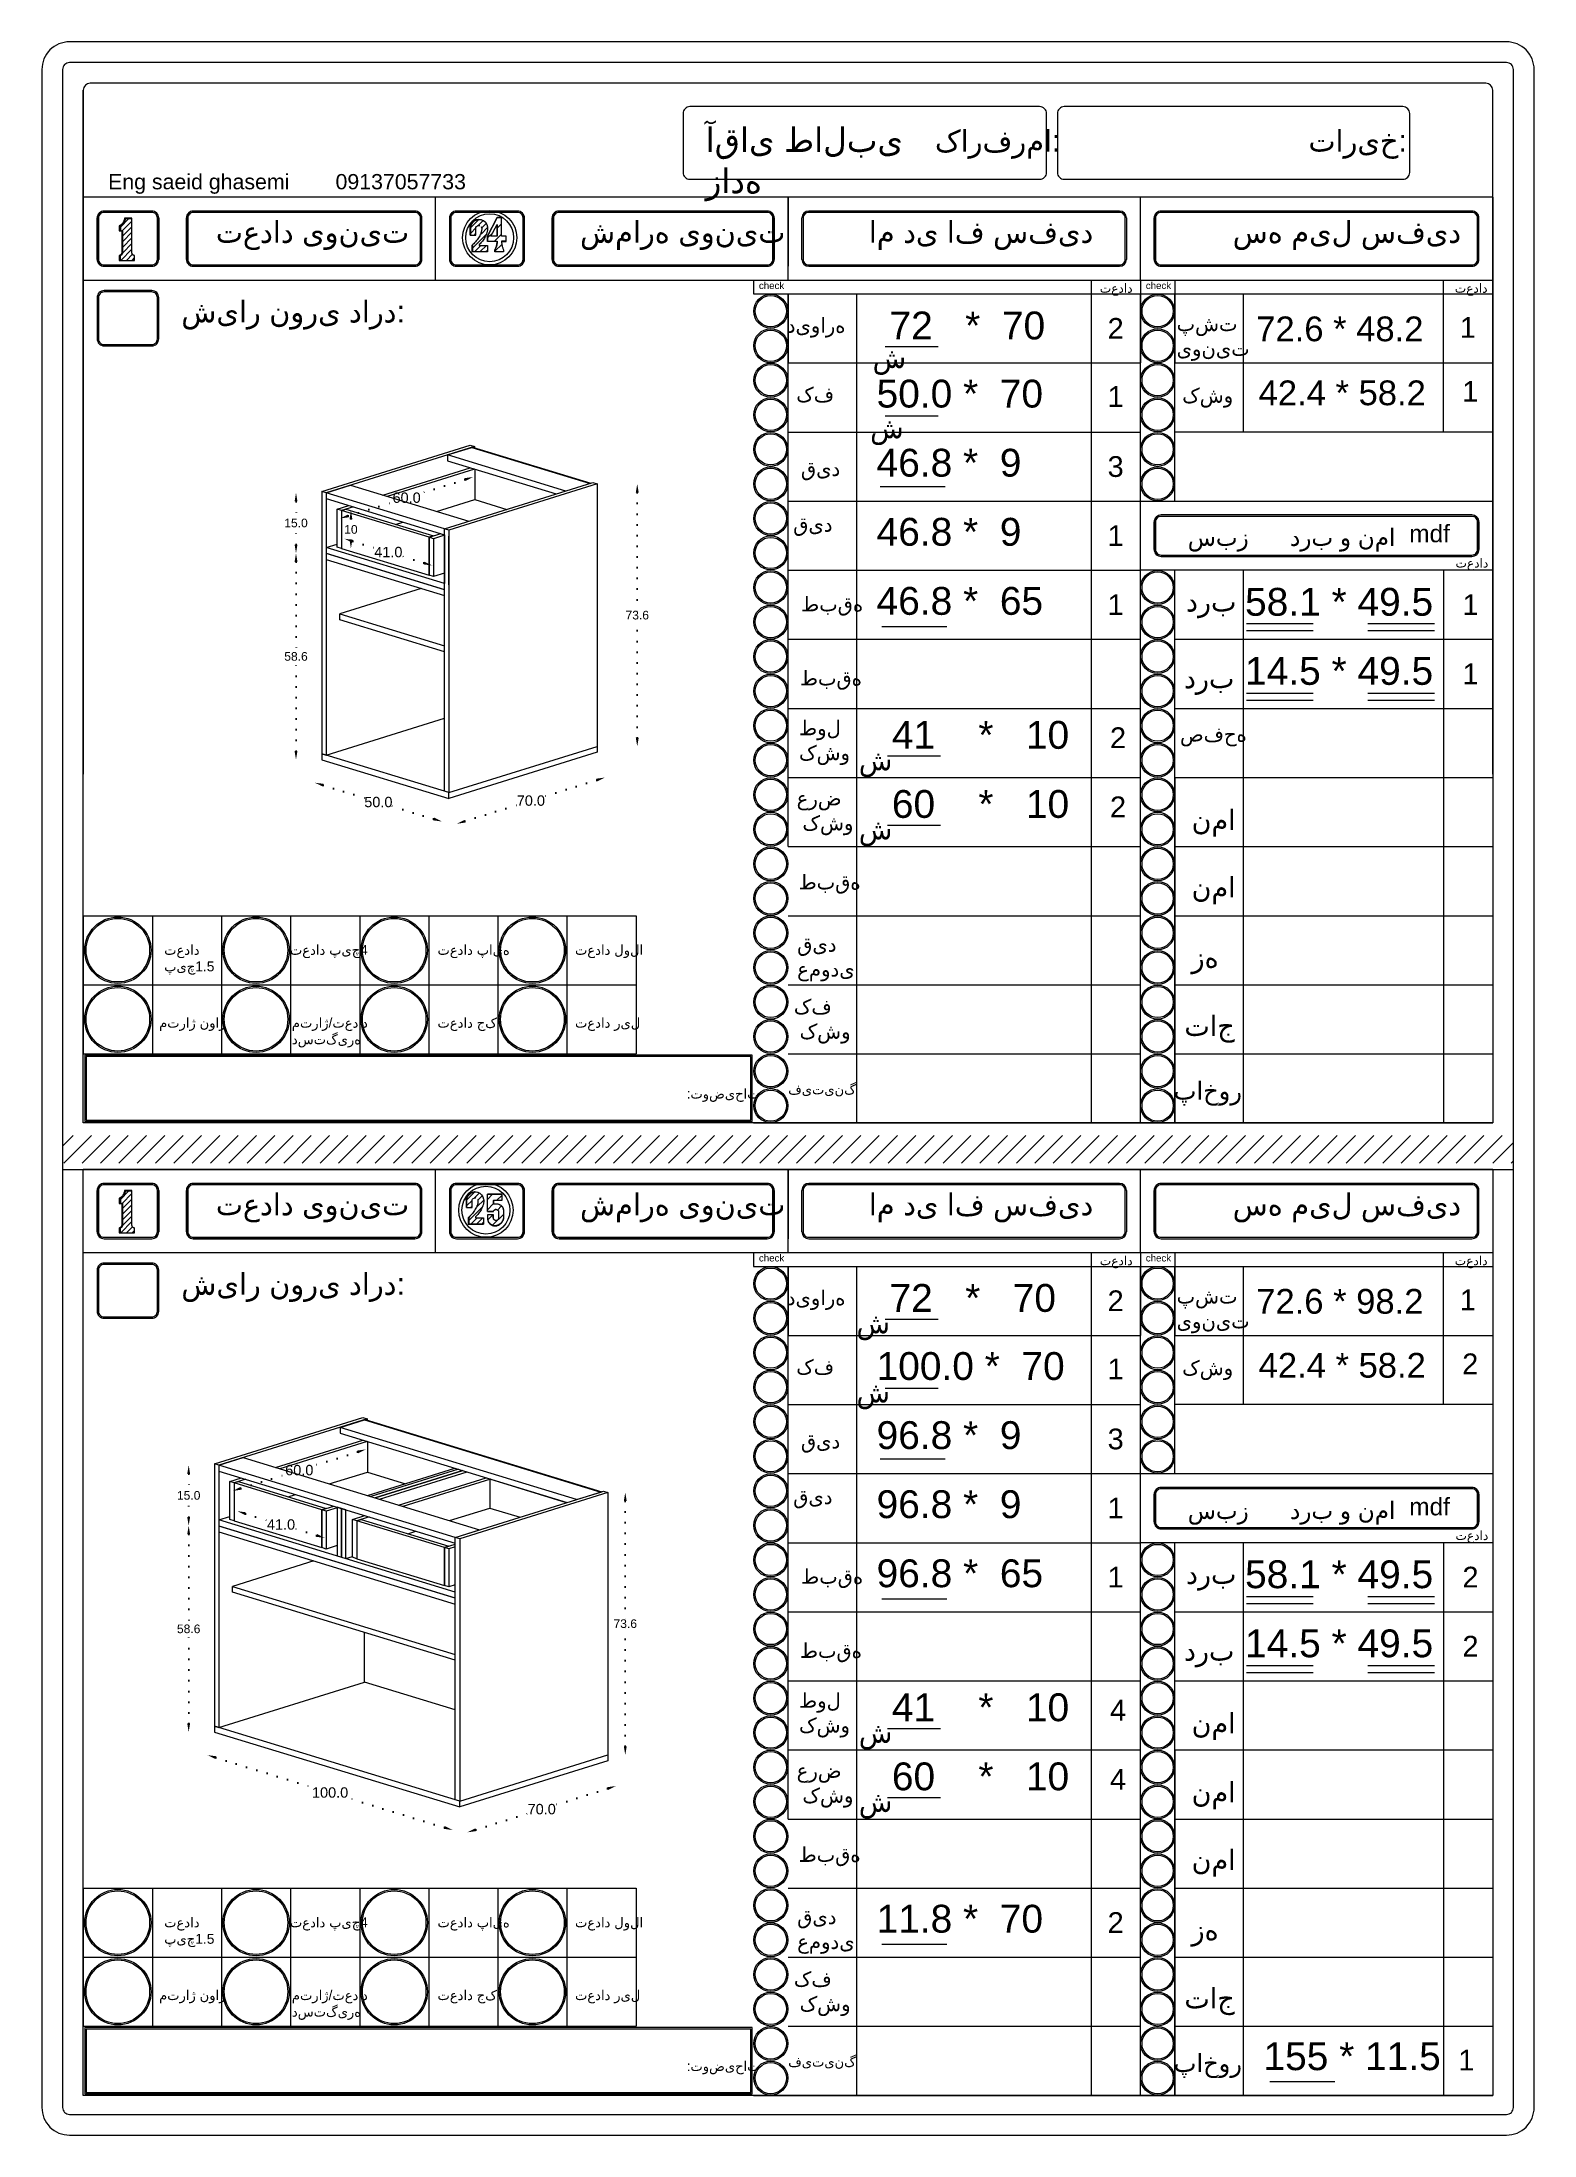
# Model space of a CAD drawing. Header units: inches. Extents: x 104 to 9740, y 936 to 6735.
# Drawn here: x 8361 to 8793, y 4484 to 5090 of the extents above; entities that cross this region are included whole.
import ezdxf

# ---------------------------------------------------------------- set-up
doc = ezdxf.new("R2010")
doc.units = ezdxf.units.IN
doc.header["$MEASUREMENT"] = 0
doc.linetypes.add('ACAD_ISO07W100', pattern=[3, 0, -3])
doc.styles.get("Standard").update_dxf_attribs({"font": 'arial.ttf'})
doc.dimstyles.new('Copy of Standard', dxfattribs={"dimtxt": 2.5, "dimasz": 2.5, "dimexe": 0.18, "dimexo": 0.0625, "dimgap": 0.09, "dimtad": 0, "dimtih": 1, "dimtoh": 1, "dimdec": 1, "dimzin": 0, "dimdsep": 46, "dimtxsty": 'Standard', "dimcen": 0.09, "dimse1": 1, "dimse2": 1, "dimadec": 0, "dimazin": 0, "dimtfac": 1, "dimtdec": 1, "dimtix": 1, "dimtofl": 0, "dimtmove": 0, "dimatfit": 3, "dimfxl": 1, "dimtolj": 1, "dimtzin": 0, "dimarcsym": 0})
doc.dimstyles.get("Standard").update_dxf_attribs({"dimtxt": 3, "dimasz": 2.5, "dimexe": 0.18, "dimexo": 0.0625, "dimgap": 0.09, "dimtad": 0, "dimtih": 1, "dimtoh": 1, "dimdec": 1, "dimzin": 0, "dimdsep": 46, "dimtxsty": 'Standard', "dimcen": 0.09, "dimse1": 1, "dimse2": 1, "dimadec": 0, "dimazin": 0, "dimtfac": 1, "dimtdec": 1, "dimtix": 1, "dimtofl": 0, "dimtmove": 0, "dimatfit": 0, "dimfxl": 1, "dimtolj": 1, "dimtzin": 0, "dimarcsym": 0})

msp = doc.modelspace()

# ---------------------------------------------------------------- texts
at = {"lineweight": 20, "attachment_point": 1}
for s, width, gutter_width, heights, insert, char_height in [('{\\fArial|b0|i0|c178|p34;آقای طالبی زاده}', 61.9241, 323.85, [0], (8552.92, 5065.66), 7.1441), ('{\\fArial|b0|i0|c178|p34;کارفرما:}', 0.2338, 164.79, [0], (8619.29, 5064.93), 6.3113), ('تاریخ:', 0.2338, 164.79, [0], (8727.42, 5064.93), 6.311), ('{\\fArial|b0|i0|c178|p34;Eng saeid ghasemi}', 79.2452, 164.79, [0], (8379.92, 5052.12), 4.4179), ('{\\fArial|b0|i0|c178|p34;09137057733 }', 65.4498, 164.79, [0], (8445.76, 5052.12), 4.4179), ('{\\fArial|b0|i0|c178|p34;تعداد یونیت}', 65.4498, 164.79, [0], (8411.12, 5038.53), 6.3113), ('{\\fArial|b0|i0|c178|p34;شماره یونیت}', 65.4498, 164.79, [0], (8516.55, 5038.53), 6.3113), ('{\\fArial|b0|i0|c178|p34;ام دی اف سفید}', 65.4498, 164.79, [0], (8600.16, 5038.53), 6.3113), ('{\\fArial|b0|i0|c178|p34;سه میل سفید}', 65.4498, 164.79, [0], (8705.49, 5038.53), 6.3113), ('{\\fArial|b0|i0|c178|p34;check}', 65.4498, 164.79, [0], (8568.33, 5020.84), 2.0101), ('{\\fArial|b0|i0|c178|p34;تعداد }', 65.4498, 164.79, [0], (8667, 5020.43), 2.6665), ('{\\fArial|b0|i0|c178|p34;check}', 65.4498, 164.79, [0], (8680.33, 5020.84), 2.0101), ('{\\fArial|b0|i0|c178|p34;تعداد }', 65.4498, 164.79, [0], (8769.76, 5020.43), 2.6665), ('{\\fArial|b0|i0|c178|p34;شیار نوری دارد:}', 65.4498, 164.79, [0], (8401.12, 5015.49), 6.3112), ('{\\fArial|b0|i0|c178|p34;شیار نوری دارد:}', 65.4498, 164.79, [0], (8401.12, 5015.49), 6.3112), ('72   *  70', 61.9823, 462.54, [8.23], (8606.13, 5012.31), 8.06), ('{\\fArial|b0|i0|c178|p34;دیواره }', 17.3175, 247.18, [0], (8576.39, 5010.51), 4.3074), ('2{\\fArial|b0|i0|c178|p34; }', 8.5903, 164.79, [0], (8669.27, 5010.44), 6), ('{\\fArial|b0|i0|c178|p34;پشت \\Pیونیت}', 19.3052, 247.18, [0], (8689.25, 5010.96), 4.3074), ('72.6 * 48.2', 58.0086, 411.15, [7.32], (8712.3, 5010.88), 7.1647), ('1{\\fArial|b0|i0|c178|p34; }', 8.5903, 164.79, [0], (8771.23, 5010.72), 6), ('{\\fArial|b0|i0|c178|p34;ش}', 15.3157, 346.26, [0], (8601.25, 5002.01), 6.0339), ('{\\fArial|b0|i0|c178|p34;کف }', 15.3367, 247.18, [0], (8579.13, 4990.5), 4.3074), ('50.0 *  70', 65.2593, 462.54, [0], (8602.39, 4992.58), 8.06), ('1{\\fArial|b0|i0|c178|p34; }', 8.5903, 164.79, [0], (8669.27, 4990.72), 6), ('{\\fArial|b0|i0|c178|p34;کشو }', 17.7019, 247.18, [0], (8690.86, 4990.23), 4.3074), ('42.4 * 58.2', 58.0086, 411.15, [7.32], (8712.99, 4992.36), 7.1647), ('1{\\fArial|b0|i0|c178|p34; }', 8.5903, 164.79, [0], (8771.92, 4992.2), 6), ('{\\fArial|b0|i0|c178|p34;ش}', 15.3157, 346.26, [0], (8600.53, 4981.69), 6.0339), ('46.8 *  9', 65.2593, 462.54, [0], (8602.39, 4972.58), 8.06), ('3{\\fArial|b0|i0|c178|p34; }', 8.5903, 164.79, [0], (8669.27, 4970.44), 6), ('{\\fArial|b0|i0|c178|p34;قید}', 20.995, 247.18, [0], (8580.49, 4969.03), 4.3074), ('{\\fArial|b0|i0|c178|p34;قید  \\P }', 21.1589, 247.18, [0], (8578.26, 4952.91), 4.3074), ('46.8 *  9', 65.2593, 462.54, [0], (8602.39, 4952.58), 8.06), ('1{\\fArial|b0|i0|c178|p34; }', 8.5903, 164.79, [0], (8669.27, 4950.44), 6), ('{\\fArial|b0|i0|c178|p34;سبز}', 37.9723, 164.79, [0], (8692.48, 4949.54), 5.0582), ('{\\fArial|b0|i0|c178|p34;درب و نما}', 36.0682, 164.79, [0], (8722.09, 4949.54), 5.0582), ('mdf', 17.2431, 132.07, [0], (8756.59, 4950.58), 5.058), ('{\\fArial|b0|i0|c178|p34;تعداد }', 65.4498, 164.79, [0], (8769.98, 4940.87), 2.6665), ('{\\fArial|b0|i0|c178|p34;طبقه}', 15.4874, 247.18, [0], (8580.54, 4929.83), 4.3074), ('46.8 *  65', 65.2593, 462.54, [0], (8602.39, 4932.58), 8.06), ('1{\\fArial|b0|i0|c178|p34; }', 8.5903, 164.79, [0], (8669.27, 4930.44), 6), ('{\\fArial|b0|i0|c178|p34;درب}', 20.6748, 340.12, [0], (8691.95, 4931.42), 5.927), ('58.1 * 49.5', 65.2593, 462.54, [8.23], (8709.06, 4932.31), 8.0603), ('1{\\fArial|b0|i0|c178|p34; }', 8.5903, 164.79, [0], (8772, 4930.44), 6), ('14.5 * 49.5', 65.2593, 462.54, [8.23], (8709.06, 4912.31), 8.0603), ('1{\\fArial|b0|i0|c178|p34; }', 8.5903, 164.79, [0], (8772, 4910.44), 6), ('{\\fArial|b0|i0|c178|p34;طبقه}', 14.1457, 164.79, [0], (8580.18, 4908.38), 4.3074), ('{\\fArial|b0|i0|c178|p34;درب}', 13.4202, 164.79, [0], (8691.36, 4909.21), 5.927), ('{\\fArial|b0|i0|c178|p34;طول \\Pکشو}', 17.6756, 164.79, [0], (8579.94, 4893.94), 4.3074), ('41    *   10', 61.9823, 462.54, [8.23], (8606.82, 4893.79), 8.0603), ('2', 8.5903, 164.79, [0], (8669.96, 4891.93), 6), ('{\\fArial|b0|i0|c178|p34;صفحه}', 8.0919, 119.29, [0], (8690.25, 4892.13), 4.2904), ('{\\fArial|b0|i0|c178|p34;ش}', 15.3157, 346.26, [0], (8597.25, 4885.55), 6.0339), ('{\\fArial|b0|i0|c178|p34;عرض \\P کشو}', 18.5758, 164.79, [0], (8579.26, 4873.63), 4.3074), ('60    *   10', 61.9823, 462.54, [8.23], (8606.82, 4873.79), 8.0603), ('2{\\fArial|b0|i0|c178|p34; }', 8.5903, 164.79, [0], (8669.96, 4871.93), 6), ('{\\fArial|b0|i0|c178|p34;نما}', 11.1787, 164.79, [0], (8693.6, 4868.14), 5.927), ('{\\fArial|b0|i0|c178|p34;ش}', 15.3157, 346.26, [0], (8597.25, 4865.55), 6.0339), ('{\\fArial|b0|i0|c178|p34;طبقه}', 14.2061, 164.79, [0], (8579.8, 4849.33), 4.3074), ('{\\fArial|b0|i0|c178|p34;نما}', 11.1787, 164.79, [0], (8693.6, 4848.61), 5.927), ('{\\fArial|b0|i0|c178|p34;قید \\Pعمودی}', 14.0099, 164.79, [0], (8579.41, 4831.31), 4.3074), ('تعداد \\Pپیچ1.5', 65.4498, 164.79, [0], (8396.16, 4828.96), 2.872), ('تعداد پیچ4', 65.4498, 164.79, [0], (8432.56, 4828.96), 2.872), ('تعداد پایه', 65.4498, 164.79, [0], (8475.28, 4828.96), 2.872), ('تعداد لولا', 65.4498, 164.79, [0], (8515.09, 4828.96), 2.872), ('{\\fArial|b0|i0|c178|p34;زه}', 11.2031, 164.79, [0], (8693.58, 4828.34), 5.927), ('{\\fArial|b0|i0|c178|p34;کف }\\P{\\fArial|b0|i0|c178|p34; کشو}', 17.5398, 164.79, [0], (8578.44, 4813.3), 4.3074), ('متراژ نوار', 65.4498, 164.79, [0], (8394.69, 4807.87), 2.872), ('متراژ/تعداد\\Pدستگیره', 65.4498, 164.79, [0], (8433.13, 4807.87), 2.8716), ('تعداد جک', 65.4498, 164.79, [0], (8475.28, 4807.87), 2.872), ('تعداد ریل', 65.4498, 164.79, [0], (8515.09, 4807.87), 2.872), ('{\\fArial|b0|i0|c178|p34;تاج}', 13.2883, 164.79, [0], (8691.49, 4808.53), 5.927), (':توضیحات', 65.4498, 164.79, [0], (8547.39, 4787.34), 2.872), ('{\\fArial|b0|i0|c178|p34;فیتینگ}', 19.2636, 164.79, [0], (8576.81, 4788.58), 2.8716), ('{\\fArial|b0|i0|c178|p34;پاخور}', 12.8103, 147.32, [0], (8688.4, 4789.47), 5.2987), ('{\\fArial|b0|i0|c178|p34;تعداد یونیت}', 65.4498, 164.79, [0], (8411.12, 4757.02), 6.3113), ('{\\fArial|b0|i0|c178|p34;شماره یونیت}', 65.4498, 164.79, [0], (8516.55, 4757.02), 6.3113), ('{\\fArial|b0|i0|c178|p34;ام دی اف سفید}', 65.4498, 164.79, [0], (8600.16, 4757.02), 6.3113), ('{\\fArial|b0|i0|c178|p34;سه میل سفید}', 65.4498, 164.79, [0], (8705.49, 4757.02), 6.3113), ('{\\fArial|b0|i0|c178|p34;check}', 65.4498, 164.79, [0], (8568.33, 4739.32), 2.0101), ('{\\fArial|b0|i0|c178|p34;تعداد }', 65.4498, 164.79, [0], (8667, 4738.91), 2.6665), ('{\\fArial|b0|i0|c178|p34;check}', 65.4498, 164.79, [0], (8680.33, 4739.32), 2.0101), ('{\\fArial|b0|i0|c178|p34;تعداد }', 65.4498, 164.79, [0], (8769.76, 4738.91), 2.6665), ('{\\fArial|b0|i0|c178|p34;شیار نوری دارد:}', 65.4498, 164.79, [0], (8401.12, 4733.98), 6.3112), ('{\\fArial|b0|i0|c178|p34;شیار نوری دارد:}', 65.4498, 164.79, [0], (8401.12, 4733.98), 6.3112), ('{\\fArial|b0|i0|c178|p34;دیواره }', 17.3175, 247.18, [0], (8576.39, 4728.99), 4.3074), ('72   *   70', 61.9823, 462.54, [8.23], (8606.13, 4730.79), 8.0603), ('2{\\fArial|b0|i0|c178|p34; }', 8.5903, 164.79, [0], (8669.27, 4728.93), 6), ('{\\fArial|b0|i0|c178|p34;پشت \\Pیونیت}', 19.3052, 247.18, [0], (8689.25, 4729.44), 4.3074), ('72.6 * 98.2', 58.0086, 411.15, [7.32], (8712.3, 4729.36), 7.1647), ('1{\\fArial|b0|i0|c178|p34; }', 8.5903, 164.79, [0], (8771.23, 4729.2), 6), ('{\\fArial|b0|i0|c178|p34;ش}', 15.3157, 346.26, [0], (8596.56, 4722.55), 6.0339), ('{\\fArial|b0|i0|c178|p34;کف }', 15.3367, 247.18, [0], (8579.13, 4708.98), 4.3074), ('100.0 *  70', 65.2593, 462.54, [0], (8602.39, 4711.07), 8.0603), ('1{\\fArial|b0|i0|c178|p34; }', 8.5903, 164.79, [0], (8669.27, 4709.2), 6), ('{\\fArial|b0|i0|c178|p34;کشو }', 17.7019, 247.18, [0], (8690.86, 4708.72), 4.3074), ('42.4 * 58.2', 58.0086, 411.15, [7.32], (8712.99, 4710.84), 7.1647), ('2{\\fArial|b0|i0|c178|p34; }', 8.5903, 164.79, [0], (8771.92, 4710.68), 6), ('{\\fArial|b0|i0|c178|p34;ش}', 15.3157, 346.26, [0], (8596.56, 4702.55), 6.0339), ('96.8 *  9', 65.2593, 462.54, [0], (8602.39, 4691.07), 8.06), ('{\\fArial|b0|i0|c178|p34;قید}', 20.995, 247.18, [0], (8580.49, 4687.51), 4.3074), ('3{\\fArial|b0|i0|c178|p34; }', 8.5903, 164.79, [0], (8669.27, 4688.93), 6), ('{\\fArial|b0|i0|c178|p34;قید  \\P }', 21.1589, 247.18, [0], (8578.26, 4671.39), 4.3074), ('96.8 *  9', 65.2593, 462.54, [0], (8602.39, 4671.07), 8.06), ('1{\\fArial|b0|i0|c178|p34; }', 8.5903, 164.79, [0], (8669.27, 4668.93), 6), ('{\\fArial|b0|i0|c178|p34;درب و نما}', 36.0682, 164.79, [0], (8722.09, 4667.82), 5.0582), ('mdf', 17.2431, 132.07, [0], (8756.59, 4668.87), 5.058), ('{\\fArial|b0|i0|c178|p34;سبز}', 37.9723, 164.79, [0], (8692.48, 4667.82), 5.0582), ('{\\fArial|b0|i0|c178|p34;تعداد }', 65.4498, 164.79, [0], (8769.98, 4659.35), 2.6665), ('{\\fArial|b0|i0|c178|p34;طبقه}', 15.4874, 247.18, [0], (8580.54, 4648.32), 4.3074), ('96.8 *  65', 65.2593, 462.54, [0], (8602.39, 4651.07), 8.06), ('1{\\fArial|b0|i0|c178|p34; }', 8.5903, 164.79, [0], (8669.27, 4648.93), 6), ('58.1 * 49.5', 65.2593, 462.54, [8.23], (8709.06, 4650.79), 8.0603), ('2{\\fArial|b0|i0|c178|p34; }', 8.5903, 164.79, [0], (8772, 4648.93), 6), ('{\\fArial|b0|i0|c178|p34;درب}', 20.6748, 340.12, [0], (8691.95, 4649.9), 5.927), ('14.5 * 49.5', 65.2593, 462.54, [8.23], (8709.06, 4630.79), 8.0603), ('{\\fArial|b0|i0|c178|p34;طبقه}', 14.1457, 164.79, [0], (8580.18, 4626.86), 4.3074), ('{\\fArial|b0|i0|c178|p34;درب}', 13.4202, 164.79, [0], (8691.36, 4627.69), 5.927), ('2{\\fArial|b0|i0|c178|p34; }', 8.5903, 164.79, [0], (8772, 4628.93), 6), ('{\\fArial|b0|i0|c178|p34;طول \\Pکشو}', 17.6756, 164.79, [0], (8579.94, 4612.42), 4.3074), ('41    *   10', 61.9823, 462.54, [8.23], (8606.82, 4612.28), 8.0603), ('4', 8.5903, 164.79, [0], (8669.96, 4610.41), 6), ('{\\fArial|b0|i0|c178|p34;نما}', 11.1787, 164.79, [0], (8693.6, 4606.63), 5.927), ('{\\fArial|b0|i0|c178|p34;ش}', 15.3157, 346.26, [0], (8597.25, 4604.03), 6.0339), ('{\\fArial|b0|i0|c178|p34;عرض \\P کشو}', 18.5758, 164.79, [0], (8579.26, 4592.12), 4.3074), ('60    *   10', 61.9823, 462.54, [8.23], (8606.82, 4592.28), 8.0603), ('4{\\fArial|b0|i0|c178|p34; }', 8.5903, 164.79, [0], (8669.96, 4590.41), 6), ('{\\fArial|b0|i0|c178|p34;ش}', 15.3157, 346.26, [0], (8597.25, 4584.03), 6.0339), ('{\\fArial|b0|i0|c178|p34;نما}', 11.1787, 164.79, [0], (8693.6, 4586.63), 5.927), ('{\\fArial|b0|i0|c178|p34;طبقه}', 14.2061, 164.79, [0], (8579.8, 4567.81), 4.3074), ('{\\fArial|b0|i0|c178|p34;نما}', 11.1787, 164.79, [0], (8693.6, 4567.09), 5.927), ('11.8 *  70', 65.2593, 462.54, [0], (8602.39, 4551.07), 8.06), ('تعداد \\Pپیچ1.5', 65.4498, 164.79, [0], (8396.16, 4547.44), 2.872), ('تعداد پیچ4', 65.4498, 164.79, [0], (8432.56, 4547.44), 2.872), ('تعداد پایه', 65.4498, 164.79, [0], (8475.28, 4547.44), 2.872), ('تعداد لولا', 65.4498, 164.79, [0], (8515.09, 4547.44), 2.872), ('{\\fArial|b0|i0|c178|p34;قید \\Pعمودی}', 14.0099, 164.79, [0], (8579.41, 4549.79), 4.3074), ('2{\\fArial|b0|i0|c178|p34; }', 8.5903, 164.79, [0], (8669.27, 4548.93), 6), ('{\\fArial|b0|i0|c178|p34;زه}', 11.2031, 164.79, [0], (8693.58, 4546.82), 5.927), ('{\\fArial|b0|i0|c178|p34;کف }\\P{\\fArial|b0|i0|c178|p34; کشو}', 17.5398, 164.79, [0], (8578.44, 4531.78), 4.3074), ('{\\fArial|b0|i0|c178|p34;تاج}', 13.2883, 164.79, [0], (8691.49, 4527.01), 5.927), ('متراژ نوار', 65.4498, 164.79, [0], (8394.69, 4526.36), 2.872), ('متراژ/تعداد\\Pدستگیره', 65.4498, 164.79, [0], (8433.13, 4526.36), 2.8716), ('تعداد جک', 65.4498, 164.79, [0], (8475.28, 4526.36), 2.872), ('تعداد ریل', 65.4498, 164.79, [0], (8515.09, 4526.36), 2.872), ('155 * 11.5', 65.2593, 462.54, [0], (8714.39, 4511.26), 8.06), ('1{\\fArial|b0|i0|c178|p34; }', 8.5903, 164.79, [0], (8770.8, 4509.12), 6), (':توضیحات', 65.4498, 164.79, [0], (8547.39, 4505.82), 2.872), ('{\\fArial|b0|i0|c178|p34;فیتینگ}', 19.2636, 164.79, [0], (8576.81, 4507.07), 2.8716), ('{\\fArial|b0|i0|c178|p34;پاخور}', 12.8103, 147.32, [0], (8688.4, 4507.96), 5.2987)]:
    msp.add_mtext_dynamic_manual_height_columns(s, width=width, gutter_width=gutter_width, heights=heights, dxfattribs=dict(at, insert=insert, char_height=char_height))

# ---------------------------------------------------------------- blocks, each defined once
blk = doc.blocks.new('*D828')
at = {"color": 0, "linetype": 'ACAD_ISO07W100', "lineweight": -2, "transparency": 16777216}
for p, q in [((8529.64, 4667.93), (8529.64, 4633.81)), ((8529.64, 4596.96), (8529.64, 4631.07))]:
    blk.add_line(p, q, dxfattribs=at)
at = {"color": 0, "transparency": 16777216}
for points in [[(8529.22, 4667.93), (8530.06, 4667.93), (8529.64, 4670.43)], [(8529.22, 4596.96), (8530.06, 4596.96), (8529.64, 4594.46)]]:
    blk.add_solid(points, dxfattribs=at)
at = {"layer": 'Defpoints', "color": 0, "transparency": 16777216}
for p in [(8524.62, 4670.43), (8529.64, 4670.43), (8524.62, 4594.46)]:
    blk.add_point(p, dxfattribs=at)
at = {"color": 0, "lineweight": 20, "transparency": 16777216, "insert": (8529.64, 4632.44), "char_height": 2.5, "attachment_point": 5}
blk.add_mtext('\\A1;73.6', dxfattribs=at)
blk = doc.blocks.new('*D829')
at = {"color": 0, "linetype": 'ACAD_ISO07W100', "lineweight": -2, "transparency": 16777216}
for p, q in [((8524.52, 4584.7), (8509.41, 4579.99)), ((8486.37, 4572.81), (8501.48, 4577.52))]:
    blk.add_line(p, q, dxfattribs=at)
at = {"color": 0, "transparency": 16777216}
for points in [[(8524.39, 4585.1), (8524.64, 4584.3), (8526.91, 4585.45)], [(8486.25, 4573.2), (8486.5, 4572.41), (8483.99, 4572.06)]]:
    blk.add_solid(points, dxfattribs=at)
at = {"layer": 'Defpoints', "color": 0, "transparency": 16777216}
for p in [(8524.62, 4592.77), (8481.7, 4579.39), (8483.99, 4572.06)]:
    blk.add_point(p, dxfattribs=at)
at = {"color": 0, "lineweight": 20, "transparency": 16777216, "insert": (8505.45, 4578.75), "char_height": 3, "attachment_point": 5}
blk.add_mtext('\\A1;70.0', dxfattribs=at)
blk = doc.blocks.new('*D830')
at = {"color": 0, "linetype": 'ACAD_ISO07W100', "lineweight": -2, "transparency": 16777216}
for p, q in [((8411.1, 4593.67), (8439.18, 4585.09)), ((8477.27, 4573.45), (8449.19, 4582.03))]:
    blk.add_line(p, q, dxfattribs=at)
at = {"color": 0, "transparency": 16777216}
for points in [[(8411.22, 4594.07), (8410.98, 4593.27), (8408.71, 4594.4)], [(8477.4, 4573.85), (8477.15, 4573.05), (8479.66, 4572.72)]]:
    blk.add_solid(points, dxfattribs=at)
at = {"layer": 'Defpoints', "color": 0, "transparency": 16777216}
for p in [(8410.75, 4601.06), (8408.71, 4594.4), (8481.7, 4579.39)]:
    blk.add_point(p, dxfattribs=at)
at = {"color": 0, "lineweight": 20, "transparency": 16777216, "insert": (8444.19, 4583.56), "char_height": 3, "attachment_point": 5}
blk.add_mtext('\\A1;100.0', dxfattribs=at)
blk = doc.blocks.new('*D831')
at = {"color": 0, "linetype": 'ACAD_ISO07W100', "lineweight": -2, "transparency": 16777216}
for p, q in [((8419.67, 4664.3), (8425.94, 4662.38)), ((8440.28, 4658), (8434.02, 4659.91))]:
    blk.add_line(p, q, dxfattribs=at)
at = {"color": 0, "transparency": 16777216}
for points in [[(8419.8, 4664.7), (8419.55, 4663.9), (8417.28, 4665.03)], [(8440.4, 4658.4), (8440.16, 4657.6), (8442.67, 4657.27)]]:
    blk.add_solid(points, dxfattribs=at)
at = {"layer": 'Defpoints', "color": 0, "transparency": 16777216}
for p in [(8416.42, 4662.21), (8441.81, 4654.46), (8442.67, 4657.27)]:
    blk.add_point(p, dxfattribs=at)
at = {"color": 0, "lineweight": 20, "transparency": 16777216, "insert": (8429.98, 4661.15), "char_height": 3, "attachment_point": 5}
blk.add_mtext('\\A1;41.0', dxfattribs=at)
blk = doc.blocks.new('*D832')
at = {"color": 0, "linetype": 'ACAD_ISO07W100', "lineweight": -2, "transparency": 16777216}
for p, q in [((8452.15, 4682.16), (8439.26, 4678.14)), ((8418.39, 4671.63), (8431.28, 4675.65))]:
    blk.add_line(p, q, dxfattribs=at)
at = {"color": 0, "transparency": 16777216}
for points in [[(8452.02, 4682.56), (8452.27, 4681.76), (8454.53, 4682.91)], [(8418.26, 4672.03), (8418.51, 4671.24), (8416, 4670.89)]]:
    blk.add_solid(points, dxfattribs=at)
at = {"layer": 'Defpoints', "color": 0, "transparency": 16777216}
for p in [(8453.7, 4685.59), (8415.16, 4673.57), (8416, 4670.89)]:
    blk.add_point(p, dxfattribs=at)
at = {"color": 0, "lineweight": 20, "transparency": 16777216, "insert": (8435.27, 4676.9), "char_height": 3, "attachment_point": 5}
blk.add_mtext('\\A1;60.0', dxfattribs=at)
blk = doc.blocks.new('*D833')
at = {"color": 0, "linetype": 'ACAD_ISO07W100', "lineweight": -2, "transparency": 16777216}
for p, q in [((8403.25, 4675.83), (8403.25, 4670.94)), ((8403.25, 4663.32), (8403.25, 4668.21))]:
    blk.add_line(p, q, dxfattribs=at)
at = {"color": 0, "transparency": 16777216}
for points in [[(8402.83, 4675.83), (8403.66, 4675.83), (8403.25, 4678.33)], [(8402.83, 4663.32), (8403.66, 4663.32), (8403.25, 4660.82)]]:
    blk.add_solid(points, dxfattribs=at)
at = {"layer": 'Defpoints', "color": 0, "transparency": 16777216}
for p in [(8412.01, 4678.33), (8403.25, 4660.82), (8412.01, 4660.82)]:
    blk.add_point(p, dxfattribs=at)
at = {"color": 0, "lineweight": 20, "transparency": 16777216, "insert": (8403.25, 4669.58), "char_height": 2.5, "attachment_point": 5}
blk.add_mtext('\\A1;15.0', dxfattribs=at)
blk = doc.blocks.new('*D834')
at = {"color": 0, "linetype": 'ACAD_ISO07W100', "lineweight": -2, "transparency": 16777216}
for p, q in [((8403.25, 4658.32), (8403.25, 4632.31)), ((8403.25, 4603.56), (8403.25, 4629.58))]:
    blk.add_line(p, q, dxfattribs=at)
at = {"color": 0, "transparency": 16777216}
for points in [[(8402.83, 4658.32), (8403.66, 4658.32), (8403.25, 4660.82)], [(8402.83, 4603.56), (8403.66, 4603.56), (8403.25, 4601.06)]]:
    blk.add_solid(points, dxfattribs=at)
at = {"layer": 'Defpoints', "color": 0, "transparency": 16777216}
for p in [(8412.01, 4660.82), (8403.25, 4601.06), (8410.75, 4601.06)]:
    blk.add_point(p, dxfattribs=at)
at = {"color": 0, "lineweight": 20, "transparency": 16777216, "insert": (8403.25, 4630.94), "char_height": 2.5, "attachment_point": 5}
blk.add_mtext('\\A1;58.6', dxfattribs=at)
blk = doc.blocks.new('*D835')
at = {"color": 0, "linetype": 'ACAD_ISO07W100', "lineweight": -2, "transparency": 16777216}
for p, q in [((8533.11, 4959.9), (8533.11, 4925.78)), ((8533.11, 4888.93), (8533.11, 4923.05))]:
    blk.add_line(p, q, dxfattribs=at)
at = {"color": 0, "transparency": 16777216}
for points in [[(8532.69, 4959.9), (8533.53, 4959.9), (8533.11, 4962.4)], [(8532.69, 4888.93), (8533.53, 4888.93), (8533.11, 4886.43)]]:
    blk.add_solid(points, dxfattribs=at)
at = {"layer": 'Defpoints', "color": 0, "transparency": 16777216}
for p in [(8521.48, 4962.4), (8533.11, 4962.4), (8521.48, 4886.43)]:
    blk.add_point(p, dxfattribs=at)
at = {"color": 0, "lineweight": 20, "transparency": 16777216, "insert": (8533.11, 4924.41), "char_height": 2.5, "attachment_point": 5}
blk.add_mtext('\\A1;73.6', dxfattribs=at)
blk = doc.blocks.new('*D836')
at = {"color": 0, "linetype": 'ACAD_ISO07W100', "lineweight": -2, "transparency": 16777216}
for p, q in [((8521.38, 4876.67), (8506.27, 4871.96)), ((8483.23, 4864.78), (8498.34, 4869.49))]:
    blk.add_line(p, q, dxfattribs=at)
at = {"color": 0, "transparency": 16777216}
for points in [[(8521.26, 4877.07), (8521.5, 4876.28), (8523.77, 4877.42)], [(8483.11, 4865.17), (8483.36, 4864.38), (8480.85, 4864.03)]]:
    blk.add_solid(points, dxfattribs=at)
at = {"layer": 'Defpoints', "color": 0, "transparency": 16777216}
for p in [(8521.48, 4884.74), (8478.56, 4871.36), (8480.85, 4864.03)]:
    blk.add_point(p, dxfattribs=at)
at = {"color": 0, "lineweight": 20, "transparency": 16777216, "insert": (8502.31, 4870.72), "char_height": 3, "attachment_point": 5}
blk.add_mtext('\\A1;70.0', dxfattribs=at)
blk = doc.blocks.new('*D837')
at = {"color": 0, "linetype": 'ACAD_ISO07W100', "lineweight": -2, "transparency": 16777216}
for p, q in [((8442.18, 4875.18), (8454.18, 4871.52)), ((8474.13, 4865.42), (8462.14, 4869.09))]:
    blk.add_line(p, q, dxfattribs=at)
at = {"color": 0, "transparency": 16777216}
for points in [[(8442.3, 4875.58), (8442.06, 4874.79), (8439.79, 4875.91)], [(8474.26, 4865.82), (8474.01, 4865.02), (8476.53, 4864.69)]]:
    blk.add_solid(points, dxfattribs=at)
at = {"layer": 'Defpoints', "color": 0, "transparency": 16777216}
for p in [(8441.82, 4882.58), (8439.79, 4875.91), (8478.56, 4871.36)]:
    blk.add_point(p, dxfattribs=at)
at = {"color": 0, "lineweight": 20, "transparency": 16777216, "insert": (8458.16, 4870.3), "char_height": 3, "attachment_point": 5}
blk.add_mtext('\\A1;50.0', dxfattribs=at)
blk = doc.blocks.new('*D838')
at = {"color": 0, "linetype": 'ACAD_ISO07W100', "lineweight": -2, "transparency": 16777216}
for p, q in [((8450.75, 4945.81), (8457.01, 4943.9)), ((8471.35, 4939.52), (8465.09, 4941.43))]:
    blk.add_line(p, q, dxfattribs=at)
at = {"color": 0, "transparency": 16777216}
for points in [[(8450.87, 4946.21), (8450.63, 4945.42), (8448.36, 4946.54)], [(8471.48, 4939.92), (8471.23, 4939.12), (8473.75, 4938.79)]]:
    blk.add_solid(points, dxfattribs=at)
at = {"layer": 'Defpoints', "color": 0, "transparency": 16777216}
for p in [(8447.5, 4943.73), (8472.89, 4935.98), (8473.75, 4938.79)]:
    blk.add_point(p, dxfattribs=at)
at = {"color": 0, "lineweight": 20, "transparency": 16777216, "insert": (8461.05, 4942.67), "char_height": 3, "attachment_point": 5}
blk.add_mtext('\\A1;41.0', dxfattribs=at)
blk = doc.blocks.new('*D839')
at = {"color": 0, "linetype": 'ACAD_ISO07W100', "lineweight": -2, "transparency": 16777216}
for p, q in [((8483.22, 4963.68), (8470.33, 4959.66)), ((8449.46, 4953.15), (8462.35, 4957.17))]:
    blk.add_line(p, q, dxfattribs=at)
at = {"color": 0, "transparency": 16777216}
for points in [[(8483.1, 4964.08), (8483.35, 4963.28), (8485.61, 4964.42)], [(8449.34, 4953.55), (8449.59, 4952.75), (8447.08, 4952.41)]]:
    blk.add_solid(points, dxfattribs=at)
at = {"layer": 'Defpoints', "color": 0, "transparency": 16777216}
for p in [(8484.77, 4967.11), (8446.24, 4955.09), (8447.08, 4952.41)]:
    blk.add_point(p, dxfattribs=at)
at = {"color": 0, "lineweight": 20, "transparency": 16777216, "insert": (8466.34, 4958.41), "char_height": 3, "attachment_point": 5}
blk.add_mtext('\\A1;60.0', dxfattribs=at)
blk = doc.blocks.new('*D840')
at = {"color": 0, "linetype": 'ACAD_ISO07W100', "lineweight": -2, "transparency": 16777216}
for p, q in [((8434.32, 4957.35), (8434.32, 4952.46)), ((8434.32, 4944.84), (8434.32, 4949.73))]:
    blk.add_line(p, q, dxfattribs=at)
at = {"color": 0, "transparency": 16777216}
for points in [[(8433.91, 4957.35), (8434.74, 4957.35), (8434.32, 4959.85)], [(8433.91, 4944.84), (8434.74, 4944.84), (8434.32, 4942.34)]]:
    blk.add_solid(points, dxfattribs=at)
at = {"layer": 'Defpoints', "color": 0, "transparency": 16777216}
for p in [(8443.09, 4959.85), (8434.32, 4942.34), (8443.09, 4942.34)]:
    blk.add_point(p, dxfattribs=at)
at = {"color": 0, "lineweight": 20, "transparency": 16777216, "insert": (8434.32, 4951.09), "char_height": 2.5, "attachment_point": 5}
blk.add_mtext('\\A1;15.0', dxfattribs=at)
blk = doc.blocks.new('*D841')
at = {"color": 0, "linetype": 'ACAD_ISO07W100', "lineweight": -2, "transparency": 16777216}
for p, q in [((8434.32, 4939.84), (8434.32, 4913.83)), ((8434.32, 4885.08), (8434.32, 4911.09))]:
    blk.add_line(p, q, dxfattribs=at)
at = {"color": 0, "transparency": 16777216}
for points in [[(8433.91, 4939.84), (8434.74, 4939.84), (8434.32, 4942.34)], [(8433.91, 4885.08), (8434.74, 4885.08), (8434.32, 4882.58)]]:
    blk.add_solid(points, dxfattribs=at)
at = {"layer": 'Defpoints', "color": 0, "transparency": 16777216}
for p in [(8443.09, 4942.34), (8434.32, 4882.58), (8441.82, 4882.58)]:
    blk.add_point(p, dxfattribs=at)
at = {"color": 0, "lineweight": 20, "transparency": 16777216, "insert": (8434.32, 4912.46), "char_height": 2.5, "attachment_point": 5}
blk.add_mtext('\\A1;58.6', dxfattribs=at)
blk = doc.blocks.new('*D827')
at = {"color": 0, "linetype": 'ACAD_ISO07W100', "lineweight": -2, "transparency": 16777216}
for p, q in [((8450.22, 4952.2), (8450.22, 4950.58)), ((8450.22, 4946.23), (8450.22, 4947.85))]:
    blk.add_line(p, q, dxfattribs=at)
at = {"color": 0, "transparency": 16777216}
for points in [[(8449.81, 4952.2), (8450.64, 4952.2), (8450.22, 4954.7)], [(8449.81, 4946.23), (8450.64, 4946.23), (8450.22, 4943.73)]]:
    blk.add_solid(points, dxfattribs=at)
at = {"layer": 'Defpoints', "color": 0, "transparency": 16777216}
for p in [(8447.5, 4954.7), (8450.22, 4954.7), (8447.5, 4943.73)]:
    blk.add_point(p, dxfattribs=at)
at = {"color": 0, "lineweight": 20, "transparency": 16777216, "insert": (8450.22, 4949.22), "char_height": 2.5, "attachment_point": 5}
blk.add_mtext('\\A1;10', dxfattribs=at)

# ---------------------------------------------------------------- dimensions: what is measured, and where the dimension line sits
at = {"lineweight": 20}
for p1, p2, distance, text, picture, middle in [((8484.77, 4967.11), (8446.24, 4955.09), 2.81, '60.0', '*D839', (8466.34, 4958.41)), ((8447.5, 4943.73), (8472.89, 4935.98), 2.94, '41.0', '*D838', (8461.05, 4942.67)), ((8521.48, 4884.74), (8478.56, 4871.36), 7.67, '70.0', '*D836', (8502.31, 4870.72)), ((8478.56, 4871.36), (8441.82, 4882.58), 6.97, '50.0', '*D837', (8458.16, 4870.3)), ((8453.7, 4685.59), (8415.16, 4673.57), 2.81, '60.0', '*D832', (8435.27, 4676.9)), ((8416.42, 4662.21), (8441.81, 4654.46), 2.94, '41.0', '*D831', (8429.98, 4661.15)), ((8481.7, 4579.39), (8410.75, 4601.06), 6.97, '100.0', '*D830', (8444.19, 4583.56)), ((8524.62, 4592.77), (8481.7, 4579.39), 7.67, '70.0', '*D829', (8505.45, 4578.75))]:
    dim = msp.add_aligned_dim(p1=p1, p2=p2, distance=distance, text=text, dimstyle='Standard', dxfattribs=at)
    dim.commit()
    dim.dimension.update_dxf_attribs({"geometry": picture, "text_midpoint": middle})
for base, p1, p2, angle, text, picture, middle in [((8434.32, 4942.34), (8443.09, 4959.85), (8443.09, 4942.34), 90, '15.0', '*D840', (8434.32, 4951.09)), ((8533.11, 4962.4), (8521.48, 4886.43), (8521.48, 4962.4), 270, '73.6', '*D835', (8533.11, 4924.41)), ((8450.22, 4954.7), (8447.5, 4943.73), (8447.5, 4954.7), 270, '10', '*D827', (8450.22, 4949.22)), ((8434.32, 4882.58), (8443.09, 4942.34), (8441.82, 4882.58), 90, '58.6', '*D841', (8434.32, 4912.46)), ((8403.25, 4660.82), (8412.01, 4678.33), (8412.01, 4660.82), 90, '15.0', '*D833', (8403.25, 4669.58)), ((8403.25, 4601.06), (8412.01, 4660.82), (8410.75, 4601.06), 90, '58.6', '*D834', (8403.25, 4630.94))]:
    dim = msp.add_linear_dim(base=base, p1=p1, p2=p2, angle=angle, text=text, dimstyle='Copy of Standard', dxfattribs=at)
    dim.commit()
    dim.dimension.update_dxf_attribs({"geometry": picture, "text_midpoint": middle})
dim = msp.add_linear_dim(base=(8529.64, 4670.43), p1=(8524.62, 4594.46), p2=(8524.62, 4670.43), angle=270, text='73.6', dimstyle='Copy of Standard', dxfattribs=at)
dim.commit()
dim.dimension.update_dxf_attribs({"geometry": '*D828', "text_midpoint": (8529.64, 4632.44), "dimtype": 160})

# ---------------------------------------------------------------- hatches: boundary and pattern name
at = {"lineweight": 20}
h = msp.add_hatch(dxfattribs=at)
h.set_pattern_fill('ANSI31', color=256, scale=9.218651)
h.set_pattern_definition([(45, (7637.5926, 5578.3174), (-0.8148213, 0.8148213), [])])
h.paths.add_polyline_path([(8387.36, 5028.57), (8387.27, 5028.61), (8387.18, 5028.66), (8387.11, 5028.73), (8387.04, 5028.8), (8386.98, 5028.88), (8386.92, 5028.96), (8386.88, 5029.05), (8386.85, 5029.15), (8386.84, 5029.25), (8386.83, 5029.35), (8386.83, 5039.27), (8384.97, 5039.27), (8384.94, 5039.04), (8384.89, 5038.81), (8384.83, 5038.59), (8384.74, 5038.37), (8384.63, 5038.16), (8384.51, 5037.97), (8384.37, 5037.78), (8384.22, 5037.6), (8384.05, 5037.44), (8383.87, 5037.3), (8383.67, 5037.17), (8383.47, 5037.06), (8383.47, 5035.65), (8383.87, 5035.65), (8384.18, 5035.63), (8384.18, 5029.39), (8384.17, 5029.29), (8384.14, 5029.2), (8384.11, 5029.11), (8384.07, 5029.02), (8384.02, 5028.94), (8383.96, 5028.86), (8383.89, 5028.79), (8383.82, 5028.73), (8383.74, 5028.67), (8383.65, 5028.63), (8383.56, 5028.59), (8383.47, 5028.56), (8383.47, 5027.13), (8387.55, 5027.13), (8387.55, 5028.51), (8387.45, 5028.53)])
h = msp.add_hatch(dxfattribs=at)
h.set_pattern_fill('ANSI31', color=256, scale=9.218651)
h.set_pattern_definition([(45, (7849.4996, 5607.1907), (-0.8148213, 0.8148213), [])])
h.paths.add_polyline_path([(8489.72, 5031.45), (8487.37, 5031.45), (8487.37, 5031.72), (8487.61, 5031.95), (8487.84, 5032.19), (8488.06, 5032.44), (8488.27, 5032.7), (8488.47, 5032.97), (8488.66, 5033.24), (8488.84, 5033.52), (8489, 5033.81), (8489.15, 5034.1), (8489.3, 5034.41), (8489.42, 5034.71), (8489.47, 5034.83), (8489.54, 5035.02), (8489.6, 5035.22), (8489.66, 5035.42), (8489.7, 5035.62), (8489.73, 5035.82), (8489.75, 5036.03), (8489.76, 5036.23), (8489.76, 5036.44), (8489.75, 5036.64), (8489.72, 5036.85), (8489.53, 5037.54), (8489.14, 5038.15), (8488.59, 5038.63), (8488, 5038.9), (8487.39, 5038.99), (8486.68, 5038.89), (8486.03, 5038.59), (8485.49, 5038.12), (8485.1, 5037.51), (8484.91, 5036.82), (8484.91, 5036.11), (8484.91, 5034.46), (8486.39, 5034.46), (8486.39, 5036.63), (8486.53, 5036.89), (8486.72, 5037.07), (8486.96, 5037.19), (8487.22, 5037.23), (8487.39, 5037.21), (8487.49, 5037.19), (8487.49, 5037.19), (8487.65, 5037.17), (8487.88, 5037.05), (8488.07, 5036.86), (8488.2, 5036.63), (8488.24, 5036.37), (8488.24, 5036.2), (8488.24, 5036.04), (8488.22, 5035.87), (8488.2, 5035.7), (8488.16, 5035.54), (8488.12, 5035.38), (8488.08, 5035.22), (8488.02, 5035.06), (8487.96, 5034.9), (8487.89, 5034.75), (8487.81, 5034.58), (8487.65, 5034.26), (8487.48, 5033.95), (8487.29, 5033.64), (8487.1, 5033.34), (8486.89, 5033.05), (8486.67, 5032.76), (8486.44, 5032.49), (8486.21, 5032.22), (8485.96, 5031.96), (8485.7, 5031.71), (8485.43, 5031.48), (8485.43, 5029.65), (8489.72, 5029.65)])
h = msp.add_hatch(dxfattribs=at)
h.set_pattern_fill('ANSI31', color=256, scale=17)
h.set_pattern_definition([(45, (7472.4385, 5921.6128), (-1.502602, 1.502602), [])])
h.paths.add_polyline_path([(8493.83, 5039.53), (8492.54, 5039.53), (8489.79, 5034.15), (8489.79, 5032.65), (8492.54, 5032.65), (8492.54, 5032.42), (8492.54, 5032.23), (8492.53, 5032.04), (8492.5, 5031.85), (8492.47, 5031.66), (8492.43, 5031.47), (8492.38, 5031.28), (8492.32, 5031.1), (8492.25, 5030.92), (8492.17, 5030.74), (8492.09, 5030.57), (8491.99, 5030.4), (8491.89, 5030.24), (8491.89, 5029.66), (8494.42, 5029.66), (8494.42, 5030.19), (8494.32, 5030.38), (8494.24, 5030.57), (8494.16, 5030.77), (8494.09, 5030.97), (8494.03, 5031.17), (8493.98, 5031.38), (8493.93, 5031.58), (8493.9, 5031.79), (8493.87, 5032), (8493.85, 5032.21), (8493.83, 5032.42), (8493.83, 5032.65), (8495.15, 5032.65), (8495.15, 5034.15), (8493.83, 5034.15)])
h.paths.add_polyline_path([(8492.51, 5037.52), (8492.54, 5037.49), (8492.54, 5034.15), (8492.51, 5034.15), (8490.75, 5034.15)], flags=16)
h = msp.add_hatch(dxfattribs=at)
h.set_pattern_fill('ANSI31', color=256, scale=30)
h.set_pattern_definition([(45, (6164.53, 4477.6764), (-2.6516504, 2.6516504), [])])
h.paths.add_polyline_path([(8786.75, 4773.77), (8366.75, 4773.77), (8366.75, 4765.77), (8786.75, 4765.77)])
h = msp.add_hatch(dxfattribs=at)
h.set_pattern_fill('ANSI31', color=256, scale=9.218651)
h.set_pattern_definition([(45, (7637.5926, 5296.8003), (-0.8148213, 0.8148213), [])])
h.paths.add_polyline_path([(8387.36, 4747.05), (8387.27, 4747.09), (8387.18, 4747.15), (8387.11, 4747.21), (8387.04, 4747.28), (8386.98, 4747.36), (8386.92, 4747.45), (8386.88, 4747.54), (8386.85, 4747.63), (8386.84, 4747.73), (8386.83, 4747.83), (8386.83, 4757.76), (8384.97, 4757.76), (8384.94, 4757.53), (8384.89, 4757.3), (8384.83, 4757.07), (8384.74, 4756.86), (8384.63, 4756.65), (8384.51, 4756.45), (8384.37, 4756.26), (8384.22, 4756.09), (8384.05, 4755.93), (8383.87, 4755.78), (8383.67, 4755.65), (8383.47, 4755.54), (8383.47, 4754.13), (8383.87, 4754.13), (8384.18, 4754.11), (8384.18, 4747.87), (8384.17, 4747.77), (8384.14, 4747.68), (8384.11, 4747.59), (8384.07, 4747.5), (8384.02, 4747.42), (8383.96, 4747.34), (8383.89, 4747.27), (8383.82, 4747.21), (8383.74, 4747.15), (8383.65, 4747.11), (8383.56, 4747.07), (8383.47, 4747.05), (8383.47, 4745.62), (8387.55, 4745.62), (8387.55, 4747), (8387.45, 4747.02)])
h = msp.add_hatch(dxfattribs=at)
h.set_pattern_fill('ANSI31', color=256, scale=9.218651)
h.set_pattern_definition([(45, (7848.4044, 5325.6736), (-0.8148213, 0.8148213), [])])
h.paths.add_polyline_path([(8488.63, 4749.93), (8486.27, 4749.93), (8486.27, 4750.21), (8486.51, 4750.44), (8486.74, 4750.68), (8486.96, 4750.92), (8487.17, 4751.18), (8487.37, 4751.45), (8487.56, 4751.72), (8487.74, 4752), (8487.91, 4752.29), (8488.06, 4752.59), (8488.2, 4752.89), (8488.33, 4753.19), (8488.37, 4753.31), (8488.45, 4753.51), (8488.51, 4753.7), (8488.56, 4753.9), (8488.6, 4754.1), (8488.63, 4754.31), (8488.65, 4754.51), (8488.66, 4754.71), (8488.66, 4754.92), (8488.65, 4755.13), (8488.63, 4755.33), (8488.43, 4756.03), (8488.04, 4756.64), (8487.5, 4757.11), (8486.91, 4757.38), (8486.29, 4757.47), (8485.58, 4757.37), (8484.93, 4757.07), (8484.39, 4756.6), (8484.01, 4756), (8483.81, 4755.31), (8483.82, 4754.59), (8483.82, 4752.94), (8485.29, 4752.94), (8485.29, 4755.11), (8485.43, 4755.37), (8485.62, 4755.56), (8485.86, 4755.67), (8486.13, 4755.72), (8486.29, 4755.69), (8486.39, 4755.67), (8486.39, 4755.67), (8486.55, 4755.65), (8486.79, 4755.53), (8486.98, 4755.35), (8487.1, 4755.11), (8487.15, 4754.85), (8487.15, 4754.69), (8487.14, 4754.52), (8487.12, 4754.35), (8487.1, 4754.19), (8487.07, 4754.02), (8487.03, 4753.86), (8486.98, 4753.7), (8486.93, 4753.54), (8486.86, 4753.39), (8486.79, 4753.23), (8486.71, 4753.06), (8486.55, 4752.74), (8486.38, 4752.43), (8486.2, 4752.12), (8486, 4751.82), (8485.79, 4751.53), (8485.58, 4751.25), (8485.35, 4750.97), (8485.11, 4750.7), (8484.86, 4750.45), (8484.6, 4750.2), (8484.34, 4749.96), (8484.34, 4748.14), (8488.63, 4748.14)])
h = msp.add_hatch(dxfattribs=at)
h.set_pattern_fill('ANSI31', color=256, scale=17)
h.set_pattern_definition([(45, (7483.7084, 5639.5386), (-1.502602, 1.502602), [])])
h.paths.add_polyline_path([(8493.95, 4753.23), (8493.78, 4753.42), (8493.58, 4753.58), (8493.37, 4753.72), (8493.14, 4753.83), (8492.95, 4753.9), (8492.72, 4753.95), (8492.44, 4753.97), (8491.44, 4753.97), (8491.44, 4754.93), (8493.87, 4754.93), (8493.87, 4756.79), (8489.74, 4756.79), (8489.74, 4751.81), (8491.44, 4751.81), (8491.51, 4751.96), (8491.61, 4752.09), (8491.73, 4752.2), (8491.87, 4752.28), (8492.02, 4752.33), (8492.2, 4752.35), (8492.38, 4752.33), (8492.54, 4752.28), (8492.68, 4752.2), (8492.8, 4752.09), (8492.9, 4751.96), (8492.97, 4751.81), (8492.97, 4749.9), (8492.94, 4749.71), (8492.87, 4749.53), (8492.75, 4749.38), (8492.59, 4749.26), (8492.41, 4749.18), (8492.22, 4749.16), (8492.02, 4749.18), (8491.84, 4749.26), (8491.67, 4749.39), (8491.54, 4749.56), (8491.47, 4749.74), (8491.44, 4749.93), (8491.44, 4750.86), (8489.74, 4750.86), (8489.74, 4749.9), (8489.76, 4749.6), (8489.82, 4749.29), (8489.91, 4749.04), (8490.05, 4748.76), (8490.22, 4748.51), (8490.42, 4748.28), (8490.66, 4748.09), (8490.91, 4747.92), (8491.19, 4747.79), (8491.48, 4747.7), (8491.78, 4747.65), (8492.09, 4747.64), (8492.37, 4747.7), (8492.65, 4747.78), (8492.92, 4747.9), (8493.17, 4748.04), (8493.41, 4748.21), (8493.63, 4748.4), (8493.82, 4748.62), (8493.99, 4748.85), (8494.14, 4749.1), (8494.26, 4749.37), (8494.35, 4749.64), (8494.41, 4749.93), (8494.41, 4751.81), (8494.41, 4752.07), (8494.37, 4752.32), (8494.31, 4752.56), (8494.22, 4752.8), (8494.1, 4753.02)])

# ---------------------------------------------------------------- linework, layer by layer
for p, q in [((8372.75, 4777.42), (8372.75, 5076.39)), ((8780.75, 5045.42), (8372.75, 5045.42)), ((8372.75, 4777.42), (8372.75, 5045.42)), ((8780.75, 5045.42), (8372.75, 5045.42)), ((8372.75, 4866.43), (8372.75, 5045.42)), ((8474.75, 5021.42), (8474.75, 5045.42)), ((8576.75, 5021.42), (8576.75, 5045.42)), ((8576.75, 5045.42), (8576.75, 5025.42)), ((8678.75, 5021.42), (8678.75, 5045.42)), ((8780.75, 5045.42), (8780.75, 4777.42)), ((8376.75, 5027.42), (8376.75, 5039.42)), ((8392.59, 5041.42), (8378.75, 5041.42)), ((8383.47, 5037.06), (8383.47, 5035.65)), ((8394.59, 5039.42), (8394.59, 5027.42)), ((8402.59, 5027.42), (8402.59, 5039.42)), ((8468.75, 5041.42), (8404.59, 5041.42)), ((8470.75, 5027.42), (8470.75, 5039.42)), ((8478.75, 5039.42), (8478.75, 5027.42)), ((8498.46, 5041.42), (8480.75, 5041.42)), ((8492.51, 5034.15), (8492.51, 5037.52)), ((8492.54, 5039.53), (8493.83, 5039.53)), ((8500.46, 5027.42), (8500.46, 5039.42)), ((8508.46, 5027.42), (8508.46, 5039.42)), ((8570.75, 5041.42), (8510.46, 5041.42)), ((8572.75, 5039.42), (8572.75, 5027.42)), ((8580.75, 5027.42), (8580.75, 5039.42)), ((8672.75, 5041.42), (8582.75, 5041.42)), ((8674.75, 5039.42), (8674.75, 5027.42)), ((8682.75, 5027.42), (8682.75, 5039.42)), ((8774.75, 5041.42), (8684.75, 5041.42)), ((8776.75, 5027.42), (8776.75, 5039.42)), ((8378.75, 5025.42), (8392.59, 5025.42)), ((8383.47, 5027.13), (8387.55, 5027.13)), ((8468.75, 5025.42), (8404.59, 5025.42)), ((8480.75, 5025.42), (8498.46, 5025.42)), ((8570.75, 5025.42), (8510.46, 5025.42)), ((8582.75, 5025.42), (8672.75, 5025.42)), ((8684.75, 5025.42), (8774.75, 5025.42)), ((8780.75, 5025.42), (8780.75, 4777.42)), ((8372.75, 5021.42), (8780.75, 5021.42)), ((8372.75, 5021.42), (8780.75, 5021.42)), ((8566.75, 5021.42), (8566.75, 5017.42)), ((8664.57, 4777.42), (8664.57, 5021.42)), ((8678.75, 5021.42), (8678.75, 4997.42)), ((8688.75, 5021.42), (8688.75, 4997.42)), ((8766.53, 4977.42), (8766.53, 5021.42)), ((8566.75, 5017.42), (8780.75, 5017.42)), ((8576.75, 4861.42), (8576.75, 5017.42)), ((8576.75, 4857.42), (8576.75, 5017.42)), ((8576.75, 5017.42), (8576.75, 4997.42)), ((8576.75, 5017.42), (8576.75, 4997.42)), ((8596.56, 5017.42), (8596.56, 4777.42)), ((8678.75, 4861.42), (8678.75, 5017.42)), ((8678.75, 4777.42), (8678.75, 5017.42)), ((8688.75, 4977.42), (8688.75, 5017.42)), ((8688.75, 4957.42), (8688.75, 5017.42)), ((8688.75, 4957.42), (8688.75, 5017.42)), ((8688.75, 5017.42), (8688.75, 4997.42)), ((8708.56, 5017.42), (8708.56, 4977.42)), ((8604.91, 5002.17), (8620.24, 5002.17)), ((8576.75, 4997.42), (8678.75, 4997.42)), ((8688.75, 4997.42), (8780.75, 4997.42)), ((8604.91, 4982.17), (8620.24, 4982.17)), ((8576.75, 4977.42), (8678.75, 4977.42)), ((8780.75, 4977.42), (8688.75, 4977.42)), ((8780.75, 4977.42), (8760.75, 4977.42)), ((8576.75, 4957.42), (8780.75, 4957.42)), ((8603.41, 4961.67), (8622.25, 4961.67)), ((8682.75, 4943.42), (8682.75, 4951.42)), ((8774.75, 4953.42), (8684.75, 4953.42)), ((8776.75, 4951.42), (8776.75, 4943.42)), ((8774.75, 4941.42), (8684.75, 4941.42)), ((8576.75, 4937.42), (8678.75, 4937.42)), ((8780.75, 4937.42), (8678.75, 4937.42)), ((8688.75, 4837.42), (8688.75, 4937.42)), ((8688.75, 4861.42), (8688.75, 4937.42)), ((8688.75, 4857.42), (8688.75, 4937.42)), ((8708.56, 4937.42), (8708.56, 4837.42)), ((8766.53, 4937.42), (8766.53, 4777.42)), ((8603.91, 4921.17), (8622.75, 4921.17)), ((8709.44, 4922.01), (8728.78, 4922.01)), ((8744.62, 4922.01), (8763.95, 4922.01)), ((8576.75, 4917.42), (8678.75, 4917.42)), ((8576.75, 4917.42), (8596.56, 4917.42)), ((8576.75, 4917.42), (8678.75, 4917.42)), ((8645.26, 4917.42), (8678.75, 4917.42)), ((8688.75, 4917.42), (8780.75, 4917.42)), ((8688.75, 4817.42), (8688.75, 4917.42)), ((8708.56, 4917.42), (8708.56, 4817.42)), ((8709.44, 4919.99), (8728.78, 4919.99)), ((8744.62, 4919.99), (8763.95, 4919.99)), ((8576.75, 4897.42), (8596.56, 4897.42)), ((8576.75, 4897.42), (8678.75, 4897.42)), ((8688.75, 4897.42), (8780.75, 4897.42)), ((8688.75, 4897.42), (8780.75, 4897.42)), ((8688.75, 4797.42), (8688.75, 4897.42)), ((8708.56, 4897.42), (8708.56, 4797.42)), ((8709.44, 4901.81), (8728.78, 4901.81)), ((8709.44, 4899.8), (8728.78, 4899.8)), ((8744.62, 4901.81), (8763.95, 4901.81)), ((8744.62, 4899.8), (8763.95, 4899.8)), ((8605.6, 4883.65), (8620.93, 4883.65)), ((8576.75, 4877.42), (8678.75, 4877.42)), ((8688.75, 4877.42), (8688.75, 4857.42)), ((8688.75, 4877.42), (8780.75, 4877.42)), ((8688.75, 4777.42), (8688.75, 4877.42)), ((8708.56, 4877.42), (8708.56, 4777.42)), ((8605.6, 4863.65), (8620.93, 4863.65)), ((8576.75, 4857.42), (8678.75, 4857.42)), ((8664.57, 4857.42), (8678.75, 4857.42)), ((8688.75, 4857.42), (8780.75, 4857.42)), ((8688.75, 4857.42), (8688.75, 4837.42)), ((8372.75, 4837.42), (8372.75, 4797.42)), ((8372.75, 4837.42), (8532.75, 4837.42)), ((8372.75, 4837.42), (8372.75, 4797.42)), ((8372.75, 4837.42), (8372.75, 4797.42)), ((8392.75, 4837.42), (8392.75, 4797.42)), ((8412.75, 4837.42), (8412.75, 4797.42)), ((8432.75, 4837.42), (8432.75, 4797.42)), ((8452.75, 4837.42), (8452.75, 4797.42)), ((8472.75, 4837.42), (8472.75, 4797.42)), ((8492.75, 4837.42), (8492.75, 4797.42)), ((8512.75, 4837.42), (8512.75, 4797.42)), ((8532.75, 4837.42), (8532.75, 4797.42)), ((8576.75, 4837.42), (8678.75, 4837.42)), ((8664.57, 4837.42), (8678.75, 4837.42)), ((8688.75, 4837.42), (8780.75, 4837.42)), ((8688.75, 4837.42), (8780.75, 4837.42)), ((8688.75, 4837.42), (8688.75, 4817.42)), ((8372.75, 4817.42), (8532.75, 4817.42)), ((8576.75, 4817.42), (8678.75, 4817.42)), ((8576.75, 4817.42), (8678.75, 4817.42)), ((8664.57, 4817.42), (8678.75, 4817.42)), ((8688.75, 4817.42), (8780.75, 4817.42)), ((8688.75, 4817.42), (8780.75, 4817.42)), ((8688.75, 4817.42), (8688.75, 4797.42)), ((8372.75, 4797.42), (8532.75, 4797.42)), ((8576.75, 4797.42), (8678.75, 4797.42)), ((8576.75, 4797.42), (8678.75, 4797.42)), ((8664.57, 4797.42), (8678.75, 4797.42)), ((8688.75, 4797.42), (8780.75, 4797.42)), ((8688.75, 4797.42), (8780.75, 4797.42)), ((8688.75, 4797.42), (8688.75, 4777.42)), ((8566.75, 4777.42), (8372.75, 4777.42)), ((8566.75, 4777.42), (8372.75, 4777.42)), ((8566.75, 4777.42), (8372.75, 4777.42)), ((8566.75, 4777.42), (8678.75, 4777.42)), ((8566.75, 4777.42), (8780.75, 4777.42)), ((8566.75, 4777.42), (8678.75, 4777.42)), ((8566.75, 4777.42), (8780.75, 4777.42)), ((8566.75, 4777.42), (8678.75, 4777.42)), ((8566.75, 4777.42), (8780.75, 4777.42)), ((8366.75, 4763.9), (8786.75, 4763.9)), ((8780.75, 4763.9), (8372.75, 4763.9)), ((8372.75, 4495.9), (8372.75, 4763.9)), ((8780.75, 4763.9), (8372.75, 4763.9)), ((8372.75, 4495.9), (8372.75, 4763.9)), ((8474.75, 4739.9), (8474.75, 4763.9)), ((8576.75, 4739.9), (8576.75, 4763.9)), ((8576.75, 4763.9), (8576.75, 4743.9)), ((8678.75, 4739.9), (8678.75, 4763.9)), ((8780.75, 4763.9), (8780.75, 4495.9)), ((8780.75, 4763.9), (8780.75, 4495.9)), ((8376.75, 4745.9), (8376.75, 4757.9)), ((8392.59, 4759.9), (8378.75, 4759.9)), ((8394.59, 4757.9), (8394.59, 4745.9)), ((8402.59, 4745.9), (8402.59, 4757.9)), ((8468.75, 4759.9), (8404.59, 4759.9)), ((8470.75, 4745.9), (8470.75, 4757.9)), ((8478.75, 4757.9), (8478.75, 4745.9)), ((8498.46, 4759.9), (8480.75, 4759.9)), ((8500.46, 4745.9), (8500.46, 4757.9)), ((8508.46, 4745.9), (8508.46, 4757.9)), ((8570.75, 4759.9), (8510.46, 4759.9)), ((8572.75, 4757.9), (8572.75, 4745.9)), ((8580.75, 4745.9), (8580.75, 4757.9)), ((8672.75, 4759.9), (8582.75, 4759.9)), ((8674.75, 4757.9), (8674.75, 4745.9)), ((8682.75, 4745.9), (8682.75, 4757.9)), ((8774.75, 4759.9), (8684.75, 4759.9)), ((8776.75, 4745.9), (8776.75, 4757.9)), ((8383.47, 4755.54), (8383.47, 4754.13)), ((8489.74, 4751.81), (8491.44, 4751.81)), ((8491.47, 4754.93), (8491.47, 4753.98)), ((8492.22, 4752.35), (8492.38, 4752.33)), ((8492.38, 4752.33), (8492.54, 4752.28)), ((8492.54, 4752.28), (8492.68, 4752.2)), ((8492.68, 4752.2), (8492.8, 4752.09)), ((8492.8, 4752.09), (8492.9, 4751.96)), ((8492.9, 4751.96), (8492.97, 4751.81)), ((8492.97, 4751.81), (8492.97, 4749.9)), ((8493.87, 4756.79), (8493.87, 4754.93)), ((8383.47, 4745.62), (8387.55, 4745.62)), ((8491.84, 4749.26), (8491.69, 4749.38)), ((8492.02, 4749.18), (8491.84, 4749.26)), ((8492.22, 4749.16), (8492.02, 4749.18)), ((8492.41, 4749.18), (8492.22, 4749.16)), ((8492.59, 4749.26), (8492.41, 4749.18)), ((8492.75, 4749.38), (8492.59, 4749.26)), ((8492.87, 4749.53), (8492.75, 4749.38)), ((8492.94, 4749.71), (8492.87, 4749.53)), ((8492.97, 4749.9), (8492.94, 4749.71)), ((8372.75, 4739.9), (8780.75, 4739.9)), ((8372.75, 4739.9), (8780.75, 4739.9)), ((8378.75, 4743.9), (8392.59, 4743.9)), ((8468.75, 4743.9), (8404.59, 4743.9)), ((8480.75, 4743.9), (8498.46, 4743.9)), ((8570.75, 4743.9), (8510.46, 4743.9)), ((8566.75, 4739.9), (8566.75, 4735.9)), ((8582.75, 4743.9), (8672.75, 4743.9)), ((8664.57, 4495.9), (8664.57, 4739.9)), ((8678.75, 4739.9), (8678.75, 4715.9)), ((8684.75, 4743.9), (8774.75, 4743.9)), ((8688.75, 4739.9), (8688.75, 4715.9)), ((8766.53, 4695.9), (8766.53, 4739.9)), ((8566.75, 4735.9), (8780.75, 4735.9)), ((8576.75, 4579.9), (8576.75, 4735.9)), ((8576.75, 4575.9), (8576.75, 4735.9)), ((8576.75, 4735.9), (8576.75, 4715.9)), ((8576.75, 4735.9), (8576.75, 4715.9)), ((8596.56, 4735.9), (8596.56, 4495.9)), ((8678.75, 4579.9), (8678.75, 4735.9)), ((8678.75, 4495.9), (8678.75, 4735.9)), ((8688.75, 4695.9), (8688.75, 4735.9)), ((8688.75, 4675.9), (8688.75, 4735.9)), ((8688.75, 4675.9), (8688.75, 4735.9)), ((8688.75, 4735.9), (8688.75, 4715.9)), ((8708.56, 4735.9), (8708.56, 4695.9)), ((8576.75, 4715.9), (8678.75, 4715.9)), ((8604.91, 4720.65), (8620.24, 4720.65)), ((8688.75, 4715.9), (8780.75, 4715.9)), ((8604.91, 4700.65), (8620.24, 4700.65)), ((8576.75, 4695.9), (8678.75, 4695.9)), ((8780.75, 4695.9), (8688.75, 4695.9)), ((8780.75, 4695.9), (8760.75, 4695.9)), ((8603.41, 4680.15), (8622.25, 4680.15)), ((8576.75, 4675.9), (8780.75, 4675.9)), ((8682.75, 4661.9), (8682.75, 4669.9)), ((8774.75, 4671.9), (8684.75, 4671.9)), ((8776.75, 4669.9), (8776.75, 4661.9)), ((8576.75, 4655.9), (8678.75, 4655.9)), ((8780.75, 4655.9), (8678.75, 4655.9)), ((8774.75, 4659.9), (8684.75, 4659.9)), ((8688.75, 4555.9), (8688.75, 4655.9)), ((8688.75, 4579.9), (8688.75, 4655.9)), ((8688.75, 4575.9), (8688.75, 4655.9)), ((8708.56, 4655.9), (8708.56, 4555.9)), ((8766.53, 4655.9), (8766.53, 4495.9)), ((8576.75, 4635.9), (8678.75, 4635.9)), ((8576.75, 4635.9), (8596.56, 4635.9)), ((8576.75, 4635.9), (8678.75, 4635.9)), ((8603.91, 4639.65), (8622.75, 4639.65)), ((8645.26, 4635.9), (8678.75, 4635.9)), ((8688.75, 4635.9), (8780.75, 4635.9)), ((8688.75, 4535.9), (8688.75, 4635.9)), ((8708.56, 4635.9), (8708.56, 4535.9)), ((8709.44, 4640.3), (8728.78, 4640.3)), ((8709.44, 4638.28), (8728.78, 4638.28)), ((8744.62, 4640.3), (8763.95, 4640.3)), ((8744.62, 4638.28), (8763.95, 4638.28)), ((8709.44, 4620.3), (8728.78, 4620.3)), ((8709.44, 4618.28), (8728.78, 4618.28)), ((8744.62, 4620.3), (8763.95, 4620.3)), ((8744.62, 4618.28), (8763.95, 4618.28)), ((8576.75, 4615.9), (8596.56, 4615.9)), ((8576.75, 4615.9), (8678.75, 4615.9)), ((8688.75, 4615.9), (8780.75, 4615.9)), ((8688.75, 4615.9), (8780.75, 4615.9)), ((8688.75, 4515.9), (8688.75, 4615.9)), ((8708.56, 4615.9), (8708.56, 4515.9)), ((8605.6, 4602.13), (8620.93, 4602.13)), ((8576.75, 4595.9), (8678.75, 4595.9)), ((8688.75, 4595.9), (8688.75, 4575.9)), ((8688.75, 4595.9), (8780.75, 4595.9)), ((8688.75, 4495.9), (8688.75, 4595.9)), ((8708.56, 4595.9), (8708.56, 4495.9)), ((8605.6, 4582.13), (8620.93, 4582.13)), ((8576.75, 4575.9), (8678.75, 4575.9)), ((8664.57, 4575.9), (8678.75, 4575.9)), ((8688.75, 4575.9), (8780.75, 4575.9)), ((8688.75, 4575.9), (8688.75, 4555.9)), ((8372.75, 4555.9), (8372.75, 4515.9)), ((8372.75, 4555.9), (8532.75, 4555.9)), ((8372.75, 4555.9), (8372.75, 4515.9)), ((8372.75, 4555.9), (8372.75, 4515.9)), ((8392.75, 4555.9), (8392.75, 4515.9)), ((8412.75, 4555.9), (8412.75, 4515.9)), ((8432.75, 4555.9), (8432.75, 4515.9)), ((8452.75, 4555.9), (8452.75, 4515.9)), ((8472.75, 4555.9), (8472.75, 4515.9)), ((8492.75, 4555.9), (8492.75, 4515.9)), ((8512.75, 4555.9), (8512.75, 4515.9)), ((8532.75, 4555.9), (8532.75, 4515.9)), ((8576.75, 4555.9), (8678.75, 4555.9)), ((8664.57, 4555.9), (8678.75, 4555.9)), ((8688.75, 4555.9), (8780.75, 4555.9)), ((8688.75, 4555.9), (8780.75, 4555.9)), ((8688.75, 4555.9), (8688.75, 4535.9)), ((8603.91, 4539.65), (8622.75, 4539.65)), ((8372.75, 4535.9), (8532.75, 4535.9)), ((8576.75, 4535.9), (8678.75, 4535.9)), ((8576.75, 4535.9), (8678.75, 4535.9)), ((8664.57, 4535.9), (8678.75, 4535.9)), ((8688.75, 4535.9), (8780.75, 4535.9)), ((8688.75, 4535.9), (8780.75, 4535.9)), ((8688.75, 4535.9), (8688.75, 4515.9)), ((8372.75, 4515.9), (8532.75, 4515.9)), ((8576.75, 4515.9), (8678.75, 4515.9)), ((8576.75, 4515.9), (8678.75, 4515.9)), ((8664.57, 4515.9), (8678.75, 4515.9)), ((8688.75, 4515.9), (8780.75, 4515.9)), ((8688.75, 4515.9), (8780.75, 4515.9)), ((8688.75, 4515.9), (8688.75, 4495.9)), ((8716.2, 4499.94), (8735.04, 4499.94)), ((8566.75, 4495.9), (8372.75, 4495.9)), ((8566.75, 4495.9), (8372.75, 4495.9)), ((8566.75, 4495.9), (8372.75, 4495.9)), ((8566.75, 4495.9), (8678.75, 4495.9)), ((8566.75, 4495.9), (8780.75, 4495.9)), ((8566.75, 4495.9), (8678.75, 4495.9)), ((8566.75, 4495.9), (8780.75, 4495.9)), ((8566.75, 4495.9), (8678.75, 4495.9)), ((8566.75, 4495.9), (8780.75, 4495.9))]:
    msp.add_line(p, q, dxfattribs=at)
at = {"linetype": 'Continuous', "lineweight": 20, "extrusion": (4.44089e-16, 0.951168, 0.308672)}
for p, q in [((8441.82, 4960.24), (8484.74, 4973.62)), ((8486, 4973.24), (8443.09, 4959.85)), ((8478.2, 4970.8), (8485.22, 4972.99)), ((8478.2, 4970.8), (8478.2, 4969.11)), ((8512.42, 4960.35), (8478.2, 4970.8)), ((8484.74, 4973.62), (8486, 4973.24)), ((8485.22, 4972.99), (8485.46, 4973.07)), ((8485.22, 4972.99), (8519.44, 4962.54)), ((8519.44, 4962.54), (8485.22, 4972.99)), ((8485.46, 4973.07), (8519.67, 4962.61)), ((8486, 4973.24), (8486, 4972.9)), ((8459.41, 4959.2), (8484.77, 4967.11)), ((8486.03, 4966.72), (8460.68, 4958.81)), ((8478.2, 4969.11), (8509.68, 4959.5)), ((8486.05, 4966.72), (8486.05, 4957.86)), ((8443.09, 4959.85), (8441.82, 4960.24)), ((8441.82, 4960.24), (8441.82, 4884.27)), ((8443.09, 4959.85), (8450.11, 4962.04)), ((8478.56, 4949.01), (8443.09, 4959.85)), ((8443.09, 4959.85), (8443.09, 4958.16)), ((8443.09, 4959.85), (8443.09, 4883.88)), ((8443.09, 4958.16), (8477.3, 4947.71)), ((8450.11, 4962.04), (8484.32, 4951.59)), ((8475.03, 4954.43), (8486.05, 4957.86)), ((8477.3, 4949.4), (8520.22, 4962.78)), ((8521.48, 4962.4), (8478.56, 4949.01)), ((8486.05, 4957.86), (8495.34, 4955.02)), ((8520.22, 4962.78), (8521.48, 4962.4)), ((8521.48, 4962.4), (8521.48, 4886.43)), ((8446.24, 4955.09), (8449.66, 4956.16)), ((8447.5, 4954.7), (8446.24, 4955.09)), ((8446.24, 4944.12), (8446.24, 4955.09)), ((8450.92, 4955.77), (8447.5, 4954.7)), ((8447.5, 4954.7), (8448.75, 4955.09)), ((8472.89, 4946.95), (8447.5, 4954.7)), ((8447.5, 4954.7), (8447.5, 4943.73)), ((8447.5, 4954.7), (8447.5, 4943.73)), ((8448.75, 4955.09), (8474.13, 4947.34)), ((8463.1, 4950.71), (8465.27, 4951.38)), ((8443.09, 4944.03), (8446.24, 4945.01)), ((8472.89, 4946.95), (8476.3, 4948.01)), ((8474.13, 4947.34), (8472.89, 4946.95)), ((8474.15, 4946.56), (8472.89, 4946.95)), ((8472.89, 4935.98), (8472.89, 4946.95)), ((8472.89, 4946.95), (8472.89, 4935.98)), ((8477.3, 4947.55), (8474.15, 4946.56)), ((8474.15, 4946.56), (8474.15, 4935.59)), ((8477.3, 4873.43), (8477.3, 4949.4)), ((8477.3, 4947.71), (8477.3, 4933.57)), ((8478.56, 4949.01), (8478.56, 4873.05)), ((8478.56, 4933.19), (8478.56, 4947.32)), ((8478.56, 4947.32), (8478.56, 4933.19)), ((8477.3, 4933.57), (8443.09, 4944.03)), ((8443.09, 4944.03), (8443.09, 4942.34)), ((8443.09, 4942.34), (8477.3, 4931.88)), ((8443.09, 4942.22), (8443.28, 4942.28)), ((8477.3, 4931.76), (8443.09, 4942.22)), ((8443.09, 4942.22), (8443.09, 4940.53)), ((8443.09, 4940.53), (8477.3, 4930.07)), ((8447.5, 4943.73), (8446.24, 4944.12)), ((8447.5, 4943.73), (8472.89, 4935.98)), ((8474.15, 4935.59), (8472.89, 4935.98)), ((8477.3, 4936.57), (8474.15, 4935.59)), ((8470.57, 4932.13), (8446.99, 4924.77)), ((8446.99, 4924.77), (8477.3, 4915.51)), ((8446.99, 4923.08), (8446.99, 4924.77)), ((8477.3, 4913.82), (8446.99, 4923.08)), ((8443.09, 4883.88), (8477.3, 4894.55)), ((8478.56, 4873.05), (8521.48, 4886.43)), ((8478.56, 4873.05), (8521.48, 4886.43)), ((8521.48, 4884.74), (8478.56, 4871.36)), ((8521.48, 4886.43), (8521.48, 4884.74)), ((8441.82, 4884.27), (8443.09, 4883.88)), ((8478.56, 4873.05), (8441.82, 4884.27)), ((8441.82, 4884.27), (8441.82, 4882.58)), ((8441.82, 4882.58), (8478.56, 4871.36)), ((8478.56, 4873.05), (8477.3, 4873.43)), ((8478.56, 4871.36), (8478.56, 4873.05)), ((8410.75, 4678.72), (8453.67, 4692.1)), ((8454.93, 4691.72), (8412.01, 4678.33)), ((8447.13, 4689.29), (8454.15, 4691.48)), ((8453.67, 4692.1), (8454.93, 4691.72)), ((8454.15, 4691.48), (8454.38, 4691.55)), ((8454.15, 4691.48), (8522.58, 4670.57)), ((8522.58, 4670.57), (8454.15, 4691.48)), ((8454.38, 4691.55), (8522.81, 4670.64)), ((8454.93, 4691.72), (8454.93, 4691.38)), ((8428.34, 4677.68), (8453.7, 4685.59)), ((8454.96, 4685.2), (8429.6, 4677.3)), ((8515.56, 4668.38), (8447.13, 4689.29)), ((8447.13, 4689.29), (8447.13, 4687.6)), ((8447.13, 4687.6), (8512.82, 4667.52)), ((8454.97, 4685.2), (8454.97, 4676.35)), ((8412.01, 4678.33), (8410.75, 4678.72)), ((8410.75, 4678.72), (8410.75, 4602.75)), ((8412.01, 4678.33), (8419.03, 4680.52)), ((8480.44, 4657.43), (8412.01, 4678.33)), ((8412.01, 4678.33), (8412.01, 4676.65)), ((8412.01, 4678.33), (8412.01, 4602.37)), ((8419.03, 4680.52), (8487.46, 4659.62)), ((8412.01, 4676.65), (8480.44, 4655.74)), ((8415.16, 4673.57), (8418.58, 4674.64)), ((8416.42, 4673.19), (8415.16, 4673.57)), ((8415.16, 4662.6), (8415.16, 4673.57)), ((8419.84, 4674.25), (8416.42, 4673.19)), ((8416.42, 4673.19), (8417.67, 4673.58)), ((8441.81, 4665.43), (8416.42, 4673.19)), ((8416.42, 4673.19), (8416.42, 4662.21)), ((8416.42, 4673.19), (8416.42, 4662.21)), ((8417.67, 4673.58), (8443.06, 4665.82)), ((8443.96, 4672.91), (8454.97, 4676.35)), ((8454.97, 4676.35), (8466, 4672.98)), ((8454.99, 4669.54), (8480.34, 4677.45)), ((8481.34, 4677.14), (8455.98, 4669.24)), ((8457.24, 4668.85), (8482.6, 4676.76)), ((8482.6, 4676.76), (8457.24, 4668.85)), ((8458.51, 4668.46), (8483.86, 4676.37)), ((8463.99, 4666.79), (8489.34, 4674.7)), ((8490.61, 4674.31), (8465.25, 4666.4)), ((8490.45, 4674.26), (8490.61, 4674.31)), ((8512.67, 4667.48), (8490.45, 4674.26)), ((8490.45, 4674.26), (8490.45, 4665.93)), ((8432.03, 4669.19), (8434.2, 4669.87)), ((8441.81, 4665.43), (8445.23, 4666.5)), ((8480.44, 4657.43), (8523.36, 4670.81)), ((8524.62, 4670.43), (8481.7, 4657.04)), ((8515.56, 4668.38), (8522.58, 4670.57)), ((8522.81, 4670.64), (8522.58, 4670.57)), ((8523.36, 4670.81), (8524.62, 4670.43)), ((8524.62, 4670.43), (8524.62, 4594.46)), ((8412.01, 4662.51), (8415.16, 4663.49)), ((8480.44, 4641.6), (8412.01, 4662.51)), ((8412.01, 4662.51), (8412.01, 4660.82)), ((8412.01, 4660.82), (8480.44, 4639.91)), ((8412.01, 4660.7), (8412.21, 4660.76)), ((8480.44, 4639.79), (8412.01, 4660.7)), ((8412.01, 4660.7), (8412.01, 4659.01)), ((8416.42, 4662.21), (8415.16, 4662.6)), ((8416.42, 4662.21), (8441.81, 4654.46)), ((8443.06, 4665.82), (8441.81, 4665.43)), ((8443.07, 4665.05), (8441.81, 4665.43)), ((8441.81, 4654.46), (8441.81, 4665.43)), ((8441.81, 4665.43), (8441.81, 4654.46)), ((8446.22, 4666.03), (8443.07, 4665.05)), ((8443.07, 4665.05), (8443.07, 4654.07)), ((8447.49, 4665.81), (8446.22, 4666.19)), ((8446.22, 4666.19), (8446.22, 4652.05)), ((8447.49, 4651.67), (8447.49, 4665.81)), ((8448.75, 4665.42), (8447.49, 4665.81)), ((8447.49, 4665.81), (8447.49, 4651.67)), ((8448.75, 4651.28), (8448.75, 4665.42)), ((8450.64, 4662.63), (8454.23, 4663.75)), ((8450.64, 4651.66), (8450.64, 4662.63)), ((8451.9, 4662.24), (8450.64, 4662.63)), ((8455.49, 4663.36), (8451.9, 4662.24)), ((8451.9, 4662.24), (8453.15, 4662.63)), ((8451.9, 4662.24), (8451.9, 4651.27)), ((8477.29, 4654.49), (8451.9, 4662.24)), ((8451.9, 4662.24), (8451.9, 4651.27)), ((8453.15, 4662.63), (8478.54, 4654.88)), ((8478.75, 4662.28), (8490.45, 4665.93)), ((8490.45, 4665.93), (8499.17, 4663.27)), ((8412.01, 4659.01), (8480.44, 4638.1)), ((8443.07, 4654.07), (8441.81, 4654.46)), ((8446.22, 4655.06), (8443.07, 4654.07)), ((8466.65, 4658.51), (8468.99, 4659.24)), ((8477.29, 4654.49), (8480.44, 4655.47)), ((8478.54, 4654.88), (8477.29, 4654.49)), ((8477.29, 4654.49), (8477.29, 4643.51)), ((8477.29, 4643.51), (8477.29, 4654.49)), ((8478.55, 4654.1), (8477.29, 4654.49)), ((8480.44, 4654.69), (8478.55, 4654.1)), ((8478.55, 4654.1), (8478.55, 4643.13)), ((8480.44, 4657.43), (8487.46, 4659.62)), ((8480.44, 4655.74), (8480.44, 4657.43)), ((8481.7, 4657.04), (8480.44, 4657.43)), ((8480.44, 4581.46), (8480.44, 4657.43)), ((8481.7, 4657.04), (8481.7, 4581.07)), ((8439.5, 4650.61), (8415.91, 4643.26)), ((8446.22, 4652.05), (8447.49, 4651.67)), ((8447.49, 4651.67), (8448.75, 4651.28)), ((8448.75, 4651.28), (8450.64, 4651.87)), ((8451.9, 4651.27), (8450.64, 4651.66)), ((8451.9, 4651.27), (8477.29, 4643.51)), ((8415.91, 4643.26), (8480.44, 4623.54)), ((8415.91, 4641.57), (8415.91, 4643.26)), ((8478.55, 4643.13), (8477.29, 4643.51)), ((8480.44, 4643.72), (8478.55, 4643.13)), ((8480.44, 4621.85), (8415.91, 4641.57)), ((8480.44, 4639.91), (8480.44, 4641.6)), ((8480.44, 4638.1), (8480.44, 4639.79)), ((8454.15, 4615.51), (8454.15, 4629.89)), ((8412.01, 4602.37), (8454.15, 4615.51)), ((8480.44, 4607.48), (8454.15, 4615.51)), ((8410.75, 4602.75), (8412.01, 4602.37)), ((8481.7, 4581.07), (8410.75, 4602.75)), ((8410.75, 4602.75), (8410.75, 4601.06)), ((8410.75, 4601.06), (8481.7, 4579.39)), ((8481.7, 4581.07), (8524.62, 4594.46)), ((8481.7, 4581.07), (8524.62, 4594.46)), ((8524.62, 4594.46), (8524.62, 4592.77)), ((8524.62, 4592.77), (8481.7, 4579.39)), ((8481.7, 4581.07), (8480.44, 4581.46)), ((8481.7, 4579.39), (8481.7, 4581.07))]:
    msp.add_line(p, q, dxfattribs=at)
at = {"lineweight": 20}
for points in [[(8368.75, 4484.39), (8784.75, 4484.39, 0.414214), (8792.75, 4492.39), (8792.75, 5082.39, 0.414214), (8784.75, 5090.39), (8368.75, 5090.39, 0.414214), (8360.75, 5082.39), (8360.75, 4492.39, 0.414214)], [(8368.75, 4490.39), (8784.75, 4490.39, 0.414214), (8786.75, 4492.39), (8786.75, 5082.39, 0.414214), (8784.75, 5084.39), (8368.75, 5084.39, 0.414214), (8366.75, 5082.39), (8366.75, 4492.39, 0.414214)], [(8651.6, 5069.63, 0.414214), (8649.6, 5071.63), (8548.36, 5071.63, 0.414214), (8546.36, 5069.63), (8546.36, 5052.59, 0.414214), (8548.36, 5050.59), (8649.6, 5050.59, 0.414214), (8651.6, 5052.59)], [(8656.73, 5050.59), (8754.73, 5050.59, 0.414214), (8756.73, 5052.59), (8756.73, 5069.63, 0.414214), (8754.73, 5071.63), (8656.73, 5071.63, 0.414214), (8654.73, 5069.63), (8654.73, 5052.59, 0.414214)], [(8756.73, 5069.63, 0.414214), (8754.73, 5071.63), (8656.73, 5071.63, 0.414214), (8654.73, 5069.63), (8654.73, 5052.59, 0.414214), (8656.73, 5050.59), (8754.73, 5050.59, 0.414214), (8756.73, 5052.59)], [(8394.59, 5039.42, 0.414214), (8392.59, 5041.42), (8378.75, 5041.42, 0.414214), (8376.75, 5039.42), (8376.75, 5027.42, 0.414214), (8378.75, 5025.42), (8392.59, 5025.42, 0.414214), (8394.59, 5027.42)], [(8394.19, 5039.42, 0.414214), (8392.59, 5041.02), (8378.75, 5041.02, 0.414214), (8377.15, 5039.42), (8377.15, 5027.42, 0.414214), (8378.75, 5025.82), (8392.59, 5025.82, 0.414214), (8394.19, 5027.42)], [(8470.75, 5039.42, 0.414214), (8468.75, 5041.42), (8404.59, 5041.42, 0.414214), (8402.59, 5039.42), (8402.59, 5027.42, 0.414214), (8404.59, 5025.42), (8468.75, 5025.42, 0.414214), (8470.75, 5027.42)], [(8470.35, 5039.42, 0.414214), (8468.75, 5041.02), (8404.59, 5041.02, 0.414214), (8402.99, 5039.42), (8402.99, 5027.42, 0.414214), (8404.59, 5025.82), (8468.75, 5025.82, 0.414214), (8470.35, 5027.42)], [(8500.46, 5039.42, 0.414214), (8498.46, 5041.42), (8480.75, 5041.42, 0.414214), (8478.75, 5039.42), (8478.75, 5027.42, 0.414214), (8480.75, 5025.42), (8498.46, 5025.42, 0.414214), (8500.46, 5027.42)], [(8500.06, 5039.42, 0.414214), (8498.46, 5041.02), (8480.75, 5041.02, 0.414214), (8479.15, 5039.42), (8479.15, 5027.42, 0.414214), (8480.75, 5025.82), (8498.46, 5025.82, 0.414214), (8500.06, 5027.42)], [(8572.75, 5039.42, 0.414214), (8570.75, 5041.42), (8510.46, 5041.42, 0.414214), (8508.46, 5039.42), (8508.46, 5027.42, 0.414214), (8510.46, 5025.42), (8570.75, 5025.42, 0.414214), (8572.75, 5027.42)], [(8572.35, 5039.42, 0.414214), (8570.75, 5041.02), (8510.46, 5041.02, 0.414214), (8508.86, 5039.42), (8508.86, 5027.42, 0.414214), (8510.46, 5025.82), (8570.75, 5025.82, 0.414214), (8572.35, 5027.42)], [(8674.35, 5039.42, 0.414214), (8672.75, 5041.02), (8582.75, 5041.02, 0.414214), (8581.15, 5039.42), (8581.15, 5027.42, 0.414214), (8582.75, 5025.82), (8672.75, 5025.82, 0.414214), (8674.35, 5027.42)], [(8776.75, 5039.42, 0.414214), (8774.75, 5041.42), (8684.75, 5041.42, 0.414214), (8682.75, 5039.42), (8682.75, 5027.42, 0.414214), (8684.75, 5025.42), (8774.75, 5025.42, 0.414214), (8776.75, 5027.42)], [(8776.35, 5039.42, 0.414214), (8774.75, 5041.02), (8684.75, 5041.02, 0.414214), (8683.15, 5039.42), (8683.15, 5027.42, 0.414214), (8684.75, 5025.82), (8774.75, 5025.82, 0.414214), (8776.35, 5027.42)], [(8394.59, 5016.38, 0.414214), (8392.59, 5018.38), (8378.75, 5018.38, 0.414214), (8376.75, 5016.38), (8376.75, 5004.38, 0.414214), (8378.75, 5002.38), (8392.59, 5002.38, 0.414214), (8394.59, 5004.38)], [(8394.59, 5016.38, 0.414214), (8392.59, 5018.38), (8378.75, 5018.38, 0.414214), (8376.75, 5016.38), (8376.75, 5004.38, 0.414214), (8378.75, 5002.38), (8392.59, 5002.38, 0.414214), (8394.59, 5004.38)], [(8394.19, 5016.38, 0.414214), (8392.59, 5017.98), (8378.75, 5017.98, 0.414214), (8377.15, 5016.38), (8377.15, 5004.38, 0.414214), (8378.75, 5002.78), (8392.59, 5002.78, 0.414214), (8394.19, 5004.38)], [(8394.19, 5016.38, 0.414214), (8392.59, 5017.98), (8378.75, 5017.98, 0.414214), (8377.15, 5016.38), (8377.15, 5004.38, 0.414214), (8378.75, 5002.78), (8392.59, 5002.78, 0.414214), (8394.19, 5004.38)], [(8776.75, 4951.42, 0.414214), (8774.75, 4953.42), (8684.75, 4953.42, 0.414214), (8682.75, 4951.42), (8682.75, 4943.42, 0.414214), (8684.75, 4941.42), (8774.75, 4941.42, 0.414214), (8776.75, 4943.42)], [(8776.35, 4951.42, 0.414214), (8774.75, 4953.02), (8684.75, 4953.02, 0.414214), (8683.15, 4951.42), (8683.15, 4943.42, 0.414214), (8684.75, 4941.82), (8774.75, 4941.82, 0.414214), (8776.35, 4943.42)], [(8394.59, 4757.9, 0.414214), (8392.59, 4759.9), (8378.75, 4759.9, 0.414214), (8376.75, 4757.9), (8376.75, 4745.9, 0.414214), (8378.75, 4743.9), (8392.59, 4743.9, 0.414214), (8394.59, 4745.9)], [(8394.19, 4757.9, 0.414214), (8392.59, 4759.5), (8378.75, 4759.5, 0.414214), (8377.15, 4757.9), (8377.15, 4745.9, 0.414214), (8378.75, 4744.3), (8392.59, 4744.3, 0.414214), (8394.19, 4745.9)], [(8470.75, 4757.9, 0.414214), (8468.75, 4759.9), (8404.59, 4759.9, 0.414214), (8402.59, 4757.9), (8402.59, 4745.9, 0.414214), (8404.59, 4743.9), (8468.75, 4743.9, 0.414214), (8470.75, 4745.9)], [(8470.35, 4757.9, 0.414214), (8468.75, 4759.5), (8404.59, 4759.5, 0.414214), (8402.99, 4757.9), (8402.99, 4745.9, 0.414214), (8404.59, 4744.3), (8468.75, 4744.3, 0.414214), (8470.35, 4745.9)], [(8500.46, 4757.9, 0.414214), (8498.46, 4759.9), (8480.75, 4759.9, 0.414214), (8478.75, 4757.9), (8478.75, 4745.9, 0.414214), (8480.75, 4743.9), (8498.46, 4743.9, 0.414214), (8500.46, 4745.9)], [(8500.06, 4757.9, 0.414214), (8498.46, 4759.5), (8480.75, 4759.5, 0.414214), (8479.15, 4757.9), (8479.15, 4745.9, 0.414214), (8480.75, 4744.3), (8498.46, 4744.3, 0.414214), (8500.06, 4745.9)], [(8572.75, 4757.9, 0.414214), (8570.75, 4759.9), (8510.46, 4759.9, 0.414214), (8508.46, 4757.9), (8508.46, 4745.9, 0.414214), (8510.46, 4743.9), (8570.75, 4743.9, 0.414214), (8572.75, 4745.9)], [(8572.35, 4757.9, 0.414214), (8570.75, 4759.5), (8510.46, 4759.5, 0.414214), (8508.86, 4757.9), (8508.86, 4745.9, 0.414214), (8510.46, 4744.3), (8570.75, 4744.3, 0.414214), (8572.35, 4745.9)], [(8674.35, 4757.9, 0.414214), (8672.75, 4759.5), (8582.75, 4759.5, 0.414214), (8581.15, 4757.9), (8581.15, 4745.9, 0.414214), (8582.75, 4744.3), (8672.75, 4744.3, 0.414214), (8674.35, 4745.9)], [(8776.75, 4757.9, 0.414214), (8774.75, 4759.9), (8684.75, 4759.9, 0.414214), (8682.75, 4757.9), (8682.75, 4745.9, 0.414214), (8684.75, 4743.9), (8774.75, 4743.9, 0.414214), (8776.75, 4745.9)], [(8776.35, 4757.9, 0.414214), (8774.75, 4759.5), (8684.75, 4759.5, 0.414214), (8683.15, 4757.9), (8683.15, 4745.9, 0.414214), (8684.75, 4744.3), (8774.75, 4744.3, 0.414214), (8776.35, 4745.9)], [(8394.59, 4734.86, 0.414214), (8392.59, 4736.86), (8378.75, 4736.86, 0.414214), (8376.75, 4734.86), (8376.75, 4722.86, 0.414214), (8378.75, 4720.86), (8392.59, 4720.86, 0.414214), (8394.59, 4722.86)], [(8394.59, 4734.86, 0.414214), (8392.59, 4736.86), (8378.75, 4736.86, 0.414214), (8376.75, 4734.86), (8376.75, 4722.86, 0.414214), (8378.75, 4720.86), (8392.59, 4720.86, 0.414214), (8394.59, 4722.86)], [(8394.19, 4734.86, 0.414214), (8392.59, 4736.46), (8378.75, 4736.46, 0.414214), (8377.15, 4734.86), (8377.15, 4722.86, 0.414214), (8378.75, 4721.26), (8392.59, 4721.26, 0.414214), (8394.19, 4722.86)], [(8394.19, 4734.86, 0.414214), (8392.59, 4736.46), (8378.75, 4736.46, 0.414214), (8377.15, 4734.86), (8377.15, 4722.86, 0.414214), (8378.75, 4721.26), (8392.59, 4721.26, 0.414214), (8394.19, 4722.86)], [(8776.75, 4669.9, 0.414214), (8774.75, 4671.9), (8684.75, 4671.9, 0.414214), (8682.75, 4669.9), (8682.75, 4661.9, 0.414214), (8684.75, 4659.9), (8774.75, 4659.9, 0.414214), (8776.75, 4661.9)], [(8776.35, 4669.9, 0.414214), (8774.75, 4671.5), (8684.75, 4671.5, 0.414214), (8683.15, 4669.9), (8683.15, 4661.9, 0.414214), (8684.75, 4660.3), (8774.75, 4660.3, 0.414214), (8776.35, 4661.9)]]:
    msp.add_lwpolyline(points, format="xyb", close=True, dxfattribs=at)
for points in [[(8780.75, 4878.36), (8780.75, 5076.39, 0.414214), (8778.75, 5078.39), (8374.75, 5078.39, 0.414214), (8372.75, 5076.39), (8372.75, 4878.36)], [(8651.6, 5069.63, 0.414214), (8649.6, 5071.63), (8548.36, 5071.63, 0.414214), (8546.36, 5069.63), (8546.36, 5052.59, 0.414214), (8548.36, 5050.59), (8649.6, 5050.59, 0.414214), (8651.6, 5052.59), (8651.6, 5069.63)]]:
    msp.add_lwpolyline(points, format="xyb", dxfattribs=at)
for points in [[(8383.15, 5027.07), (8387.55, 5027.07), (8387.55, 5027.13), (8387.55, 5028.51), (8387.45, 5028.53), (8387.36, 5028.57), (8387.27, 5028.61), (8387.18, 5028.66), (8387.11, 5028.73), (8387.04, 5028.8), (8386.98, 5028.88), (8386.92, 5028.96), (8386.88, 5029.05), (8386.85, 5029.15), (8386.84, 5029.25), (8386.83, 5029.35), (8386.83, 5039.27), (8386.83, 5039.33), (8384.67, 5039.33), (8384.64, 5039.1), (8384.59, 5038.87), (8384.52, 5038.64), (8384.44, 5038.42), (8384.33, 5038.21), (8384.21, 5038.01), (8384.07, 5037.82), (8383.91, 5037.65), (8383.74, 5037.48), (8383.55, 5037.34), (8383.36, 5037.21), (8383.15, 5037.09), (8383.15, 5035.65), (8383.47, 5035.65), (8383.87, 5035.65), (8383.87, 5029.35), (8383.86, 5029.25), (8383.83, 5029.16), (8383.8, 5029.06), (8383.76, 5028.98), (8383.71, 5028.89), (8383.65, 5028.81), (8383.58, 5028.74), (8383.5, 5028.68), (8383.42, 5028.62), (8383.34, 5028.58), (8383.24, 5028.54), (8383.15, 5028.51), (8383.15, 5027.07), (8383.47, 5027.13), (8383.47, 5028.56), (8383.56, 5028.59), (8383.65, 5028.63), (8383.74, 5028.67), (8383.82, 5028.73), (8383.89, 5028.79), (8383.96, 5028.86), (8384.02, 5028.94), (8384.07, 5029.02), (8384.11, 5029.11), (8384.14, 5029.2), (8384.17, 5029.29), (8384.18, 5029.39), (8384.18, 5035.63), (8383.87, 5035.65)], [(8383.15, 5037.09), (8383.47, 5037.06), (8383.67, 5037.17), (8383.87, 5037.3), (8384.05, 5037.44), (8384.22, 5037.6), (8384.37, 5037.78), (8384.51, 5037.97), (8384.63, 5038.16), (8384.74, 5038.37), (8384.83, 5038.59), (8384.89, 5038.81), (8384.94, 5039.04), (8384.97, 5039.27)], [(8384.67, 5039.33), (8384.97, 5039.27), (8386.83, 5039.27)], [(8484.73, 5034.46), (8484.73, 5036.12), (8484.72, 5036.85), (8484.92, 5037.54), (8485.3, 5038.15), (8485.85, 5038.63), (8486.51, 5038.93), (8487.22, 5039.04), (8487.94, 5038.93), (8488, 5038.9), (8488.59, 5038.63), (8489.14, 5038.15), (8489.53, 5037.54), (8489.72, 5036.85), (8489.75, 5036.64), (8489.76, 5036.44), (8489.76, 5036.23), (8489.75, 5036.03), (8489.73, 5035.82), (8489.7, 5035.62), (8489.66, 5035.42), (8489.6, 5035.22), (8489.54, 5035.02), (8489.47, 5034.83), (8489.42, 5034.71), (8489.3, 5034.41), (8489.15, 5034.1), (8489, 5033.81), (8488.84, 5033.52), (8488.66, 5033.24), (8488.47, 5032.97), (8488.27, 5032.7), (8488.06, 5032.44), (8487.84, 5032.19), (8487.61, 5031.95), (8487.37, 5031.72), (8487.37, 5031.45), (8489.72, 5031.45), (8489.72, 5029.65), (8489.72, 5029.61), (8485.25, 5029.61)], [(8484.73, 5034.46), (8484.91, 5034.46), (8486.39, 5034.46), (8486.39, 5036.58), (8486.4, 5036.65), (8486.53, 5036.89), (8486.72, 5037.07), (8486.96, 5037.19), (8487.22, 5037.24), (8487.39, 5037.21), (8487.49, 5037.19), (8487.49, 5037.19)], [(8484.91, 5034.46), (8484.91, 5036.11), (8484.91, 5036.82), (8485.1, 5037.51), (8485.49, 5038.12), (8486.03, 5038.59), (8486.68, 5038.89), (8487.39, 5038.99), (8488, 5038.9)], [(8487.91, 5036.89), (8488.04, 5036.65), (8488.09, 5036.39), (8488.09, 5036.22), (8488.08, 5036.05), (8488.06, 5035.88), (8488.04, 5035.72), (8488.01, 5035.55), (8487.97, 5035.39), (8487.92, 5035.22), (8487.86, 5035.06), (8487.8, 5034.91), (8487.73, 5034.75), (8487.65, 5034.58), (8487.49, 5034.26), (8487.31, 5033.94), (8487.13, 5033.63), (8486.93, 5033.33), (8486.72, 5033.03), (8486.5, 5032.75), (8486.27, 5032.47), (8486.03, 5032.2), (8485.78, 5031.94), (8485.52, 5031.69), (8485.25, 5031.45), (8485.25, 5029.61), (8485.43, 5029.65), (8489.72, 5029.65)], [(8489.72, 5032.63), (8489.72, 5034.15), (8492.51, 5039.57)], [(8493.83, 5032.63), (8495.15, 5032.63), (8495.15, 5032.65), (8495.15, 5034.15), (8493.83, 5034.15), (8493.83, 5039.53), (8493.83, 5039.57), (8492.51, 5039.57), (8492.54, 5039.53), (8489.79, 5034.15), (8489.79, 5032.65)], [(8485.25, 5031.45), (8485.43, 5031.48), (8485.43, 5029.65)], [(8492.51, 5032.63), (8489.72, 5032.63), (8489.79, 5032.65), (8492.54, 5032.65)], [(8495.15, 5032.65), (8493.85, 5032.65), (8493.83, 5032.63), (8493.83, 5032.42), (8493.85, 5032.21), (8493.87, 5032), (8493.9, 5031.79), (8493.93, 5031.58), (8493.98, 5031.38), (8494.03, 5031.17), (8494.09, 5030.97), (8494.16, 5030.77), (8494.24, 5030.57), (8494.32, 5030.38), (8494.42, 5030.19), (8494.42, 5029.66), (8494.42, 5029.61), (8491.85, 5029.61), (8491.85, 5030.19), (8491.95, 5030.36), (8492.05, 5030.53), (8492.13, 5030.7), (8492.21, 5030.88), (8492.28, 5031.06), (8492.34, 5031.25), (8492.39, 5031.44), (8492.44, 5031.63), (8492.47, 5031.82), (8492.49, 5032.01), (8492.51, 5032.21), (8492.51, 5032.4)], [(8492.51, 5032.4), (8492.51, 5032.63), (8492.54, 5032.65), (8492.54, 5032.42), (8492.54, 5032.23), (8492.53, 5032.04), (8492.5, 5031.85), (8492.47, 5031.66), (8492.43, 5031.47), (8492.38, 5031.28), (8492.32, 5031.1), (8492.25, 5030.92), (8492.17, 5030.74), (8492.09, 5030.57), (8491.99, 5030.4), (8491.89, 5030.24), (8491.89, 5029.66)], [(8491.85, 5029.61), (8491.89, 5029.66), (8494.42, 5029.66)], [(8383.15, 4745.56), (8387.55, 4745.56), (8387.55, 4745.62), (8387.55, 4747), (8387.45, 4747.02), (8387.36, 4747.05), (8387.27, 4747.09), (8387.18, 4747.15), (8387.11, 4747.21), (8387.04, 4747.28), (8386.98, 4747.36), (8386.92, 4747.45), (8386.88, 4747.54), (8386.85, 4747.63), (8386.84, 4747.73), (8386.83, 4747.83), (8386.83, 4757.76), (8386.83, 4757.82), (8384.67, 4757.82), (8384.64, 4757.58), (8384.59, 4757.35), (8384.52, 4757.12), (8384.44, 4756.91), (8384.33, 4756.69), (8384.21, 4756.49), (8384.07, 4756.3), (8383.91, 4756.13), (8383.74, 4755.97), (8383.55, 4755.82), (8383.36, 4755.69), (8383.15, 4755.58), (8383.15, 4754.13), (8383.47, 4754.13), (8383.87, 4754.13), (8383.87, 4747.83), (8383.86, 4747.73), (8383.83, 4747.64), (8383.8, 4747.55), (8383.76, 4747.46), (8383.71, 4747.37), (8383.65, 4747.3), (8383.58, 4747.23), (8383.5, 4747.16), (8383.42, 4747.11), (8383.34, 4747.06), (8383.24, 4747.02), (8383.15, 4747), (8383.15, 4745.56), (8383.47, 4745.62), (8383.47, 4747.05), (8383.56, 4747.07), (8383.65, 4747.11), (8383.74, 4747.15), (8383.82, 4747.21), (8383.89, 4747.27), (8383.96, 4747.34), (8384.02, 4747.42), (8384.07, 4747.5), (8384.11, 4747.59), (8384.14, 4747.68), (8384.17, 4747.77), (8384.18, 4747.87), (8384.18, 4754.11), (8383.87, 4754.13)], [(8383.15, 4755.58), (8383.47, 4755.54), (8383.67, 4755.65), (8383.87, 4755.78), (8384.05, 4755.93), (8384.22, 4756.09), (8384.37, 4756.26), (8384.51, 4756.45), (8384.63, 4756.65), (8384.74, 4756.86), (8384.83, 4757.07), (8384.89, 4757.3), (8384.94, 4757.53), (8384.97, 4757.76)], [(8384.67, 4757.82), (8384.97, 4757.76), (8386.83, 4757.76)], [(8483.63, 4752.94), (8483.63, 4754.61), (8483.62, 4755.33), (8483.82, 4756.03), (8484.21, 4756.64), (8484.75, 4757.11), (8485.41, 4757.41), (8486.13, 4757.52), (8486.84, 4757.41), (8486.91, 4757.38), (8487.5, 4757.11), (8488.04, 4756.64), (8488.43, 4756.03), (8488.63, 4755.33), (8488.65, 4755.13), (8488.66, 4754.92), (8488.66, 4754.71), (8488.65, 4754.51), (8488.63, 4754.31), (8488.6, 4754.1), (8488.56, 4753.9), (8488.51, 4753.7), (8488.45, 4753.51), (8488.37, 4753.31), (8488.33, 4753.19), (8488.2, 4752.89), (8488.06, 4752.59), (8487.91, 4752.29), (8487.74, 4752), (8487.56, 4751.72), (8487.37, 4751.45), (8487.17, 4751.18), (8486.96, 4750.92), (8486.74, 4750.68), (8486.51, 4750.44), (8486.27, 4750.21), (8486.27, 4749.93), (8488.63, 4749.93), (8488.63, 4748.14), (8488.63, 4748.09), (8484.15, 4748.09)], [(8483.82, 4752.94), (8483.82, 4754.59), (8483.81, 4755.31), (8484.01, 4756), (8484.39, 4756.6), (8484.93, 4757.07), (8485.58, 4757.37), (8486.29, 4757.47), (8486.91, 4757.38)], [(8483.63, 4752.94), (8483.82, 4752.94), (8485.3, 4752.94), (8485.3, 4755.06), (8485.31, 4755.14), (8485.43, 4755.37), (8485.63, 4755.56), (8485.86, 4755.68), (8486.13, 4755.72), (8486.29, 4755.69), (8486.39, 4755.68), (8486.4, 4755.68)], [(8486.82, 4755.37), (8486.95, 4755.13), (8486.99, 4754.87), (8486.99, 4754.7), (8486.98, 4754.53), (8486.97, 4754.37), (8486.94, 4754.2), (8486.91, 4754.03), (8486.87, 4753.87), (8486.82, 4753.71), (8486.77, 4753.55), (8486.7, 4753.39), (8486.63, 4753.24), (8486.55, 4753.06), (8486.39, 4752.74), (8486.22, 4752.42), (8486.03, 4752.11), (8485.83, 4751.81), (8485.62, 4751.52), (8485.41, 4751.23), (8485.17, 4750.95), (8484.93, 4750.68), (8484.68, 4750.42), (8484.42, 4750.17), (8484.15, 4749.93), (8484.15, 4748.09), (8484.34, 4748.14), (8488.63, 4748.14)], [(8493.92, 4756.84), (8489.74, 4756.84), (8489.74, 4756.79)], [(8491.47, 4751.81), (8489.74, 4751.81), (8489.74, 4751.81), (8489.74, 4756.79), (8493.87, 4756.79), (8493.92, 4756.84), (8493.92, 4754.93), (8493.87, 4754.93), (8491.47, 4754.93), (8491.44, 4754.91), (8491.44, 4753.97), (8491.47, 4753.98), (8492.48, 4753.98), (8492.76, 4753.96), (8492.99, 4753.92), (8493.19, 4753.85), (8493.42, 4753.73), (8493.63, 4753.59), (8493.83, 4753.43), (8494, 4753.24), (8494.15, 4753.03)], [(8489.82, 4749.29), (8489.91, 4749.04), (8489.92, 4749), (8490.06, 4748.73), (8490.23, 4748.47), (8490.44, 4748.24), (8490.68, 4748.04), (8490.94, 4747.88), (8491.22, 4747.75), (8491.51, 4747.66), (8491.81, 4747.6), (8492.12, 4747.59), (8492.41, 4747.65), (8492.69, 4747.74), (8492.96, 4747.85), (8493.22, 4748), (8493.45, 4748.17), (8493.67, 4748.36), (8493.87, 4748.58), (8494.04, 4748.82), (8494.19, 4749.07), (8494.31, 4749.34), (8494.4, 4749.62), (8494.46, 4749.9), (8494.46, 4751.81), (8494.46, 4752.06), (8494.43, 4752.32), (8494.36, 4752.57), (8494.27, 4752.81), (8494.15, 4753.03)], [(8491.44, 4753.97), (8492.44, 4753.97), (8492.72, 4753.95), (8492.95, 4753.9), (8493.14, 4753.83), (8493.37, 4753.72), (8493.58, 4753.58), (8493.78, 4753.42), (8493.95, 4753.23), (8494.1, 4753.02), (8494.22, 4752.8), (8494.31, 4752.56), (8494.37, 4752.32), (8494.41, 4752.07), (8494.41, 4751.81), (8494.41, 4749.93), (8494.35, 4749.64), (8494.26, 4749.37), (8494.14, 4749.1), (8493.99, 4748.85), (8493.82, 4748.62), (8493.63, 4748.4), (8493.41, 4748.21), (8493.17, 4748.04), (8492.92, 4747.9), (8492.65, 4747.78), (8492.37, 4747.7), (8492.09, 4747.64), (8491.78, 4747.65), (8491.48, 4747.7), (8491.19, 4747.79), (8490.91, 4747.92), (8490.66, 4748.09), (8490.42, 4748.28), (8490.22, 4748.51), (8490.05, 4748.76), (8489.91, 4749.04)], [(8484.15, 4749.93), (8484.34, 4749.96), (8484.34, 4748.14)], [(8491.57, 4749.53), (8491.5, 4749.71), (8491.47, 4749.9), (8491.47, 4750.86), (8491.44, 4750.86), (8489.74, 4750.86), (8489.74, 4749.9), (8489.76, 4749.6), (8489.82, 4749.29)], [(8491.57, 4749.53), (8491.69, 4749.38), (8491.66, 4749.4), (8491.54, 4749.56), (8491.47, 4749.74), (8491.44, 4749.93), (8491.44, 4750.86)]]:
    msp.add_lwpolyline(points, dxfattribs=at)
for points in [[(8490.75, 5034.15), (8492.51, 5037.52), (8492.54, 5037.49), (8492.54, 5034.15), (8492.51, 5034.15)], [(8372.75, 5021.42), (8780.75, 5021.42), (8780.75, 4777.42), (8372.75, 4777.42)], [(8566.35, 4797.02), (8373.15, 4797.02), (8373.15, 4777.82), (8566.35, 4777.82)], [(8565.95, 4796.62), (8373.55, 4796.62), (8373.55, 4778.22), (8565.95, 4778.22)], [(8491.47, 4751.81), (8491.54, 4751.96), (8491.63, 4752.09), (8491.76, 4752.2), (8491.9, 4752.28), (8492.05, 4752.33), (8492.22, 4752.35), (8492.18, 4752.35), (8492.02, 4752.33), (8491.87, 4752.28), (8491.73, 4752.2), (8491.61, 4752.09), (8491.51, 4751.96), (8491.44, 4751.81)], [(8372.75, 4739.9), (8780.75, 4739.9), (8780.75, 4495.9), (8372.75, 4495.9)], [(8566.35, 4515.5), (8373.15, 4515.5), (8373.15, 4496.3), (8566.35, 4496.3)], [(8565.95, 4515.1), (8373.55, 4515.1), (8373.55, 4496.7), (8565.95, 4496.7)]]:
    msp.add_lwpolyline(points, close=True, dxfattribs=at)
for centre, radius in [((8490.39, 5033.68), 7.86), ((8490.39, 5033.68), 6.94), ((8571.75, 5012.42), 4.92), ((8571.75, 5012.42), 4.52), ((8683.75, 5012.42), 4.92), ((8683.75, 5012.42), 4.52), ((8571.75, 5002.42), 4.92), ((8571.75, 5002.42), 4.52), ((8683.75, 5002.42), 4.92), ((8683.75, 5002.42), 4.52), ((8571.75, 4992.42), 4.92), ((8571.75, 4992.42), 4.52), ((8683.75, 4992.42), 4.92), ((8683.75, 4992.42), 4.52), ((8571.75, 4982.42), 4.92), ((8571.75, 4982.42), 4.52), ((8683.75, 4982.42), 4.92), ((8683.75, 4982.42), 4.52), ((8571.75, 4972.42), 4.92), ((8571.75, 4972.42), 4.52), ((8683.75, 4972.42), 4.92), ((8683.75, 4972.42), 4.52), ((8571.75, 4962.42), 4.92), ((8571.75, 4962.42), 4.52), ((8683.75, 4962.42), 4.92), ((8683.75, 4962.42), 4.52), ((8571.75, 4952.42), 4.92), ((8571.75, 4952.42), 4.52), ((8571.75, 4942.42), 4.92), ((8571.75, 4942.42), 4.52), ((8571.75, 4932.42), 4.92), ((8571.75, 4932.42), 4.52), ((8683.75, 4932.42), 4.92), ((8683.75, 4932.42), 4.52), ((8571.75, 4922.42), 4.92), ((8571.75, 4922.42), 4.52), ((8683.75, 4922.42), 4.92), ((8683.75, 4922.42), 4.52), ((8571.75, 4912.42), 4.92), ((8571.75, 4912.42), 4.52), ((8683.75, 4912.42), 4.92), ((8683.75, 4912.42), 4.52), ((8571.75, 4902.42), 4.92), ((8571.75, 4902.42), 4.52), ((8683.75, 4902.42), 4.92), ((8683.75, 4902.42), 4.52), ((8571.75, 4892.42), 4.92), ((8571.75, 4892.42), 4.52), ((8683.75, 4892.42), 4.92), ((8683.75, 4892.42), 4.52), ((8571.75, 4882.42), 4.92), ((8571.75, 4882.42), 4.52), ((8683.75, 4882.42), 4.92), ((8683.75, 4882.42), 4.52), ((8571.75, 4872.42), 4.92), ((8571.75, 4872.42), 4.52), ((8683.75, 4872.42), 4.92), ((8683.75, 4872.42), 4.52), ((8571.75, 4862.42), 4.92), ((8571.75, 4862.42), 4.52), ((8683.75, 4862.42), 4.92), ((8683.75, 4862.42), 4.52), ((8571.75, 4852.42), 4.92), ((8571.75, 4852.42), 4.52), ((8683.75, 4852.42), 4.92), ((8683.75, 4852.42), 4.52), ((8571.75, 4842.42), 4.92), ((8571.75, 4842.42), 4.52), ((8683.75, 4842.42), 4.92), ((8683.75, 4842.42), 4.52), ((8382.75, 4827.42), 9.6), ((8382.75, 4827.42), 9.2), ((8422.75, 4827.42), 9.6), ((8422.75, 4827.42), 9.2), ((8462.75, 4827.42), 9.6), ((8462.75, 4827.42), 9.2), ((8502.75, 4827.42), 9.6), ((8502.75, 4827.42), 9.2), ((8571.75, 4832.42), 4.92), ((8571.75, 4832.42), 4.52), ((8683.75, 4832.42), 4.92), ((8683.75, 4832.42), 4.52), ((8571.75, 4822.42), 4.92), ((8571.75, 4822.42), 4.52), ((8683.75, 4822.42), 4.92), ((8683.75, 4822.42), 4.52), ((8382.75, 4807.42), 9.6), ((8382.75, 4807.42), 9.2), ((8422.75, 4807.42), 9.6), ((8422.75, 4807.42), 9.2), ((8462.75, 4807.42), 9.6), ((8462.75, 4807.42), 9.2), ((8502.75, 4807.42), 9.6), ((8502.75, 4807.42), 9.2), ((8571.75, 4812.42), 4.92), ((8571.75, 4812.42), 4.52), ((8683.75, 4812.42), 4.92), ((8683.75, 4812.42), 4.52), ((8571.75, 4802.42), 4.92), ((8571.75, 4802.42), 4.52), ((8683.75, 4802.42), 4.92), ((8683.75, 4802.42), 4.52), ((8571.75, 4792.42), 4.92), ((8571.75, 4792.42), 4.52), ((8683.75, 4792.42), 4.92), ((8683.75, 4792.42), 4.52), ((8571.75, 4782.42), 4.92), ((8571.75, 4782.42), 4.52), ((8683.75, 4782.42), 4.92), ((8683.75, 4782.42), 4.52), ((8489.29, 4752.16), 7.86), ((8489.29, 4752.16), 6.94), ((8571.75, 4730.9), 4.92), ((8571.75, 4730.9), 4.52), ((8683.75, 4730.9), 4.92), ((8683.75, 4730.9), 4.52), ((8571.75, 4720.9), 4.92), ((8571.75, 4720.9), 4.52), ((8683.75, 4720.9), 4.92), ((8683.75, 4720.9), 4.52), ((8571.75, 4710.9), 4.92), ((8571.75, 4710.9), 4.52), ((8683.75, 4710.9), 4.92), ((8683.75, 4710.9), 4.52), ((8571.75, 4700.9), 4.92), ((8571.75, 4700.9), 4.52), ((8683.75, 4700.9), 4.92), ((8683.75, 4700.9), 4.52), ((8571.75, 4690.9), 4.92), ((8571.75, 4690.9), 4.52), ((8683.75, 4690.9), 4.92), ((8683.75, 4690.9), 4.52), ((8571.75, 4680.9), 4.92), ((8571.75, 4680.9), 4.52), ((8683.75, 4680.9), 4.92), ((8683.75, 4680.9), 4.52), ((8571.75, 4670.9), 4.92), ((8571.75, 4670.9), 4.52), ((8571.75, 4660.9), 4.92), ((8571.75, 4660.9), 4.52), ((8571.75, 4650.9), 4.92), ((8571.75, 4650.9), 4.52), ((8683.75, 4650.9), 4.92), ((8683.75, 4650.9), 4.52), ((8571.75, 4640.9), 4.92), ((8571.75, 4640.9), 4.52), ((8683.75, 4640.9), 4.92), ((8683.75, 4640.9), 4.52), ((8571.75, 4630.9), 4.92), ((8571.75, 4630.9), 4.52), ((8683.75, 4630.9), 4.92), ((8683.75, 4630.9), 4.52), ((8571.75, 4620.9), 4.92), ((8571.75, 4620.9), 4.52), ((8683.75, 4620.9), 4.92), ((8683.75, 4620.9), 4.52), ((8571.75, 4610.9), 4.92), ((8571.75, 4610.9), 4.52), ((8683.75, 4610.9), 4.92), ((8683.75, 4610.9), 4.52), ((8571.75, 4600.9), 4.92), ((8683.75, 4600.9), 4.92), ((8571.75, 4600.9), 4.52), ((8683.75, 4600.9), 4.52), ((8571.75, 4590.9), 4.92), ((8571.75, 4590.9), 4.52), ((8683.75, 4590.9), 4.92), ((8683.75, 4590.9), 4.52), ((8571.75, 4580.9), 4.92), ((8571.75, 4580.9), 4.52), ((8683.75, 4580.9), 4.92), ((8683.75, 4580.9), 4.52), ((8571.75, 4570.9), 4.92), ((8571.75, 4570.9), 4.52), ((8683.75, 4570.9), 4.92), ((8683.75, 4570.9), 4.52), ((8571.75, 4560.9), 4.92), ((8571.75, 4560.9), 4.52), ((8683.75, 4560.9), 4.92), ((8683.75, 4560.9), 4.52), ((8382.75, 4545.9), 9.6), ((8382.75, 4545.9), 9.2), ((8422.75, 4545.9), 9.6), ((8422.75, 4545.9), 9.2), ((8462.75, 4545.9), 9.6), ((8462.75, 4545.9), 9.2), ((8502.75, 4545.9), 9.6), ((8502.75, 4545.9), 9.2), ((8571.75, 4550.9), 4.92), ((8571.75, 4550.9), 4.52), ((8683.75, 4550.9), 4.92), ((8683.75, 4550.9), 4.52), ((8571.75, 4540.9), 4.92), ((8571.75, 4540.9), 4.52), ((8683.75, 4540.9), 4.92), ((8683.75, 4540.9), 4.52), ((8382.75, 4525.9), 9.6), ((8382.75, 4525.9), 9.2), ((8422.75, 4525.9), 9.6), ((8422.75, 4525.9), 9.2), ((8462.75, 4525.9), 9.6), ((8462.75, 4525.9), 9.2), ((8502.75, 4525.9), 9.6), ((8502.75, 4525.9), 9.2), ((8571.75, 4530.9), 4.92), ((8571.75, 4530.9), 4.52), ((8683.75, 4530.9), 4.92), ((8683.75, 4530.9), 4.52), ((8571.75, 4520.9), 4.92), ((8571.75, 4520.9), 4.52), ((8683.75, 4520.9), 4.92), ((8683.75, 4520.9), 4.52), ((8571.75, 4510.9), 4.92), ((8571.75, 4510.9), 4.52), ((8683.75, 4510.9), 4.92), ((8683.75, 4510.9), 4.52), ((8571.75, 4500.9), 4.92), ((8571.75, 4500.9), 4.52), ((8683.75, 4500.9), 4.92), ((8683.75, 4500.9), 4.52)]:
    msp.add_circle(centre, radius, dxfattribs=at)
for centre, start, end in [((8378.75, 5039.42), 90, 180), ((8392.59, 5039.42), 0, 90), ((8404.59, 5039.42), 90, 180), ((8468.75, 5039.42), 0, 90), ((8480.75, 5039.42), 90, 180), ((8498.46, 5039.42), 0, 90), ((8510.46, 5039.42), 90, 180), ((8570.75, 5039.42), 0, 90), ((8582.75, 5039.42), 90, 180), ((8672.75, 5039.42), 0, 90), ((8684.75, 5039.42), 90, 180), ((8774.75, 5039.42), 0, 90), ((8378.75, 5027.42), 180, 270), ((8392.59, 5027.42), 270, 0), ((8404.59, 5027.42), 180, 270), ((8468.75, 5027.42), 270, 0), ((8480.75, 5027.42), 180, 270), ((8498.46, 5027.42), 270, 0), ((8510.46, 5027.42), 180, 270), ((8570.75, 5027.42), 270, 0), ((8582.75, 5027.42), 180, 270), ((8672.75, 5027.42), 270, 0), ((8684.75, 5027.42), 180, 270), ((8774.75, 5027.42), 270, 0), ((8684.75, 4951.42), 90, 180), ((8774.75, 4951.42), 0, 90), ((8684.75, 4943.42), 180, 270), ((8774.75, 4943.42), 270, 0), ((8378.75, 4757.9), 90, 180), ((8392.59, 4757.9), 0, 90), ((8404.59, 4757.9), 90, 180), ((8468.75, 4757.9), 0, 90), ((8480.75, 4757.9), 90, 180), ((8498.46, 4757.9), 0, 90), ((8510.46, 4757.9), 90, 180), ((8570.75, 4757.9), 0, 90), ((8582.75, 4757.9), 90, 180), ((8672.75, 4757.9), 0, 90), ((8684.75, 4757.9), 90, 180), ((8774.75, 4757.9), 0, 90), ((8378.75, 4745.9), 180, 270), ((8392.59, 4745.9), 270, 0), ((8404.59, 4745.9), 180, 270), ((8468.75, 4745.9), 270, 0), ((8480.75, 4745.9), 180, 270), ((8498.46, 4745.9), 270, 0), ((8510.46, 4745.9), 180, 270), ((8570.75, 4745.9), 270, 0), ((8582.75, 4745.9), 180, 270), ((8672.75, 4745.9), 270, 0), ((8684.75, 4745.9), 180, 270), ((8774.75, 4745.9), 270, 0), ((8684.75, 4669.9), 90, 180), ((8774.75, 4669.9), 0, 90), ((8684.75, 4661.9), 180, 270), ((8774.75, 4661.9), 270, 0)]:
    msp.add_arc(centre, 2, start, end, dxfattribs=at)

msp.set_redraw_order([(e.dxf.handle, doc.entitydb.next_handle()) for e in msp.query("TEXT MTEXT ATTDEF DIMENSION ARC_DIMENSION")])  # texts and dimensions are drawn at this point

doc.saveas('drawing.dxf')
